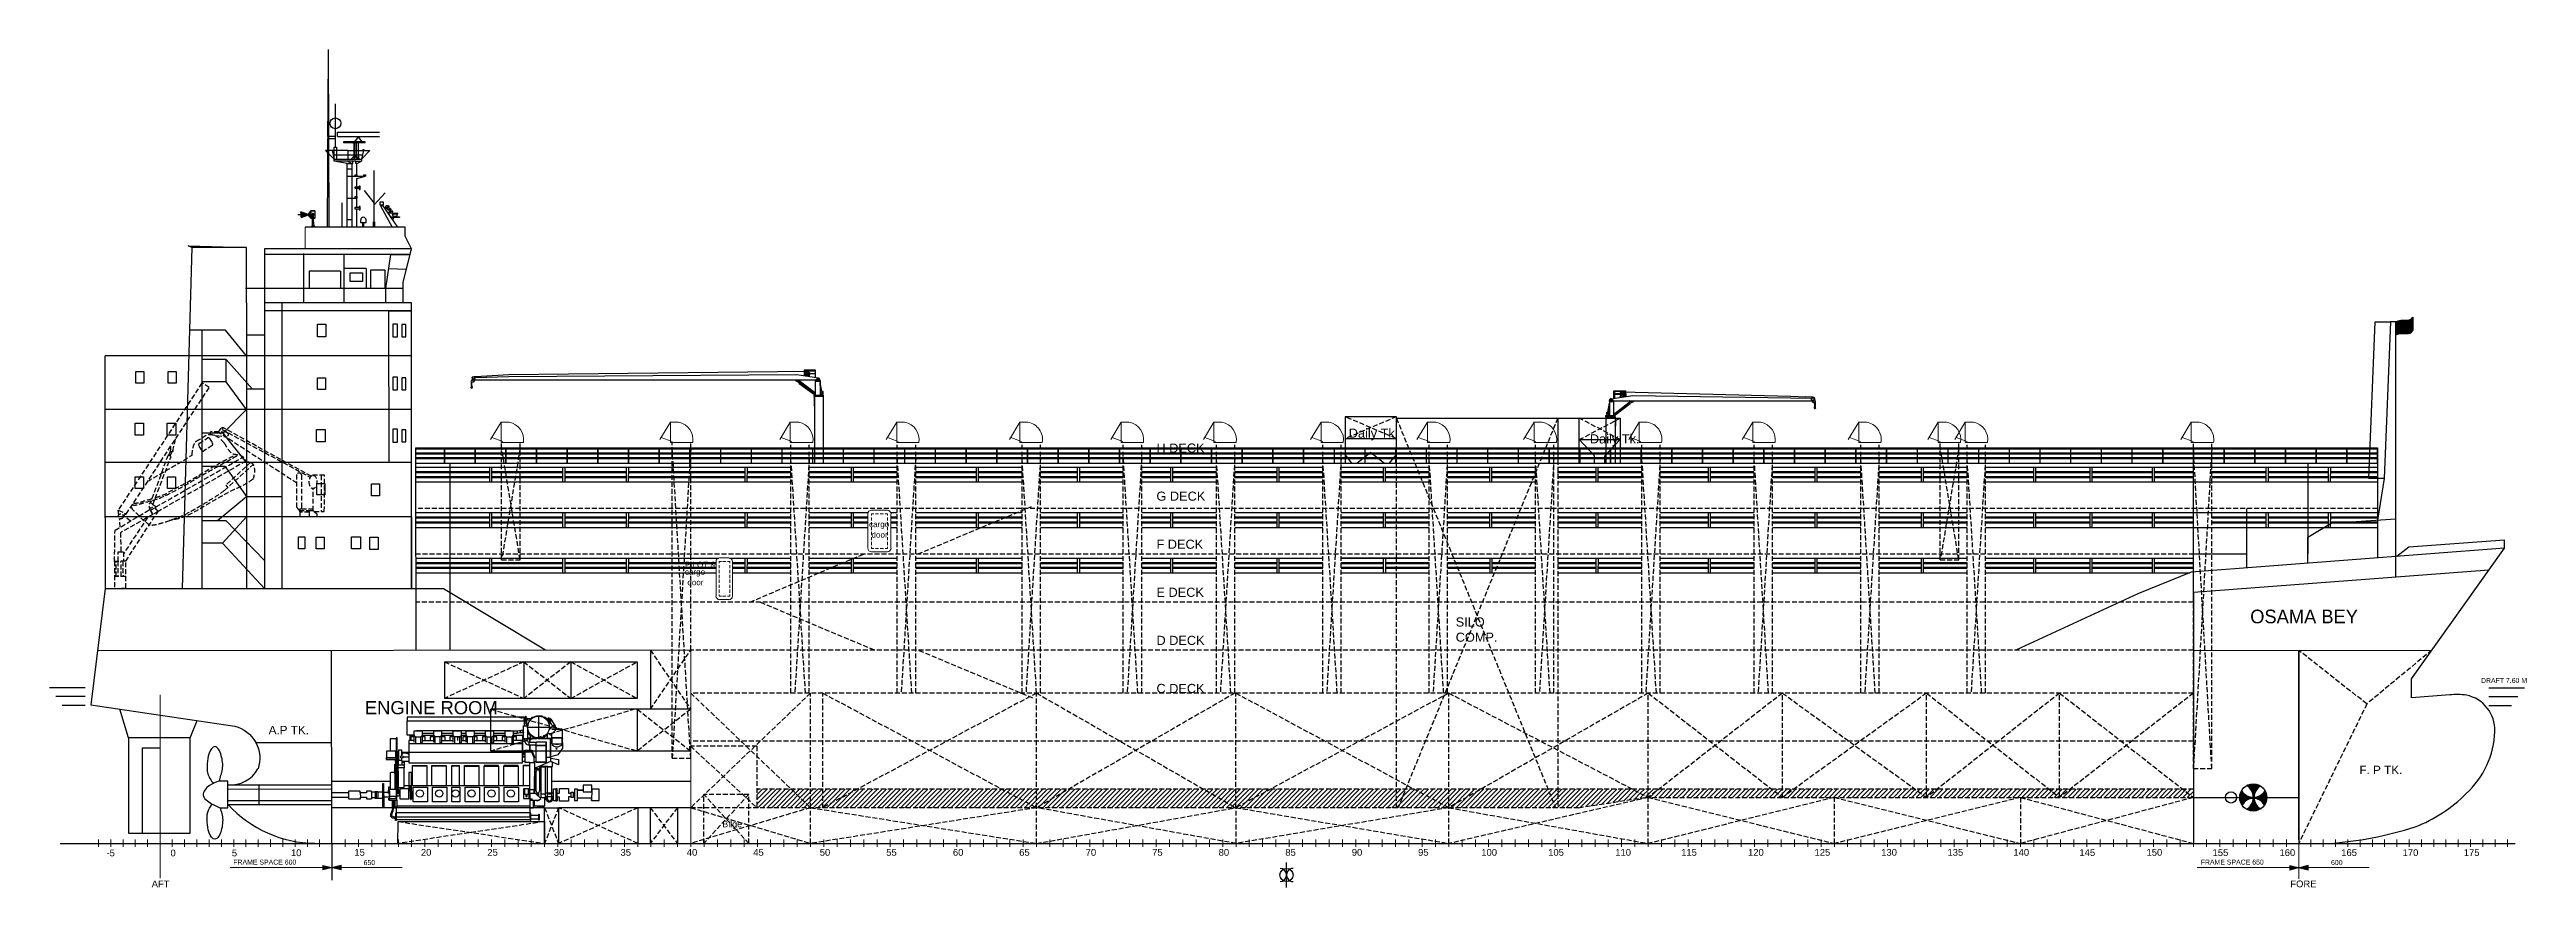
# Model space of a CAD drawing. Header units: inches. Extents: x 8 to 129, y 10 to 51.
import ezdxf

# ---------------------------------------------------------------- set-up
doc = ezdxf.new("R2010")
doc.units = ezdxf.units.IN
doc.header["$MEASUREMENT"] = 0
doc.linetypes.add('ACAD_ISO02W100', pattern=[15, 12, -3])
doc.linetypes.add('ACAD_ISO03W100', pattern=[30, 12, -18])
for name, color, linetype in [('0.2', 253, 'Continuous'), ('deck 4', 7, 'Continuous'), ('doors', 7, 'Continuous'), ('Layer1', 10, 'Continuous'), ('Layer2', 7, 'Continuous'), ('PDF_1', 7, 'Continuous'), ('PDF_2', 7, 'Continuous'), ('PDF_3', 3, 'Continuous'), ('PDF_Geometry', 7, 'Continuous'), ('PDF_INER2', 7, 'Continuous'), ('PDF_inner', 7, 'Continuous'), ('PDF_L015', 7, 'Continuous'), ('PDF_Linie axe', 7, 'Continuous'), ('PDF_out line', 7, 'Continuous'), ('PDF_TEXT', 7, 'Continuous'), ('STATIONS', 7, 'Continuous')]:
    doc.layers.add(name, color=color, linetype=linetype)
doc.layers.add('PDF_VENT', color=40, linetype='Continuous', true_color=0xf8d731)
doc.styles.add('PDF Arial', font='arial.ttf')
doc.styles.add('PDF ArialMT', font='arial.ttf')
doc.styles.get("Standard").update_dxf_attribs({"font": 'arial.ttf'})
pattern_1 = [(45, (-1545.18909, -365.87557), (-0.112253202, 0.112253202), [])]

msp = doc.modelspace()

# ---------------------------------------------------------------- texts
at = {"color": 7, "char_height": 0.409, "attachment_point": 1}
for s, width, insert in [('A.P TK.', 2.6587, (18.69, 17.63)), ('F. P TK.', 2.3114, (120.9, 15.68))]:
    msp.add_mtext_dynamic_manual_height_columns(s, width=width, gutter_width=2.04, heights=[0], dxfattribs=dict(at, insert=insert))
at = {"color": 7, "insert": (40.87, 12.58, 0), "char_height": 0.309, "attachment_point": 7, "style": 'PDF Arial'}
msp.add_mtext('Bilge', dxfattribs=at)
at = {"layer": 'Layer1', "color": 7, "insert": (23.39, 18.84), "char_height": 0.644, "attachment_point": 1}
msp.add_mtext_dynamic_manual_height_columns('ENGINE ROOM', width=10.3941, gutter_width=3.22, heights=[0.309], dxfattribs=at)
at = {"layer": 'PDF_out line', "color": 7, "lineweight": 25, "insert": (115.56, 23.31), "char_height": 0.6685, "attachment_point": 1}
msp.add_mtext_dynamic_manual_height_columns('{\\fDays|b0|i0|c0|p2;OSAMA BEY}', width=7.4927, gutter_width=3.34, heights=[0], dxfattribs=at)
at = {"layer": 'PDF_TEXT', "char_height": 0.282, "attachment_point": 4, "style": 'PDF ArialMT'}
for s, insert in [('cargo', (48.04, 27.44)), ('door', (48.16, 26.97)), ('PILOT &', (39.04, 25.51, 0)), ('cargo', (39.04, 25.11, 0)), ('door', (39.16, 24.64, 0))]:
    msp.add_mtext(s, dxfattribs=dict(at, insert=insert))
at = {"layer": 'STATIONS', "color": 7, "attachment_point": 1}
for s, width, gutter_width, insert, char_height in [('Daily Tk.', 3.098, 2.23, (71.49, 32.16), 0.446), ('Daily Tk.', 3.098, 2.23, (83.28, 31.88), 0.446), ('H DECK', 3.098, 2.23, (62.09, 31.43), 0.446), ('G DECK', 3.098, 2.23, (62.09, 29.08), 0.446), ('F DECK', 3.098, 2.23, (62.09, 26.73), 0.446), ('E DECK', 3.098, 2.23, (62.09, 24.38), 0.446), ('D DECK', 3.098, 2.23, (62.09, 22.03), 0.446), ('SILO COMP.', 3.098, 2.23, (76.72, 22.93), 0.446), ('C DECK', 3.098, 2.23, (62.09, 19.68), 0.446), ('DRAFT 7.60 M', 3.2054, 1.21, (126.84, 19.97, 0), 0.242), ('-5', 0.2209, 1.65, (10.76, 11.58), 0.33), ('0', 0.2209, 1.65, (13.89, 11.58), 0.33), ('5', 0.2209, 1.65, (16.89, 11.58), 0.33), ('FRAME SPACE 600', 3.2054, 1.21, (16.96, 11.09), 0.242), ('10', 0.2209, 1.65, (19.78, 11.59), 0.33), ('15', 0.2209, 1.65, (22.88, 11.61), 0.33), ('650', 0.2209, 1.65, (23.33, 11.07), 0.242), ('20', 0.2209, 1.65, (26.13, 11.61), 0.33), ('25', 0.2209, 1.65, (29.38, 11.61), 0.33), ('30', 0.2209, 1.65, (32.63, 11.61), 0.33), ('35', 0.2209, 1.65, (35.89, 11.61), 0.33), ('40', 0.2209, 1.65, (39.13, 11.61), 0.33), ('45', 0.2209, 1.65, (42.38, 11.61), 0.33), ('50', 0.2209, 1.65, (45.63, 11.61), 0.33), ('55', 0.2209, 1.65, (48.88, 11.61), 0.33), ('60', 0.2209, 1.65, (52.14, 11.61), 0.33), ('65', 0.2209, 1.65, (55.38, 11.61), 0.33), ('70', 0.2209, 1.65, (58.63, 11.61), 0.33), ('75', 0.2209, 1.65, (61.88, 11.61), 0.33), ('80', 0.2209, 1.65, (65.13, 11.61), 0.33), ('85', 0.2209, 1.65, (68.39, 11.61), 0.33), ('90', 0.2209, 1.65, (71.64, 11.61), 0.33), ('95', 0.2209, 1.65, (74.88, 11.61), 0.33), ('100', 0.2209, 1.65, (77.97, 11.61), 0.33), ('105', 0.2209, 1.65, (81.24, 11.61), 0.33), ('110', 0.2209, 1.65, (84.52, 11.61), 0.33), ('115', 0.2209, 1.65, (87.74, 11.61), 0.33), ('120', 0.2209, 1.65, (91.01, 11.61), 0.33), ('125', 0.2209, 1.65, (94.26, 11.61), 0.33), ('130', 0.2209, 1.65, (97.52, 11.61), 0.33), ('135', 0.2209, 1.65, (100.76, 11.61), 0.33), ('140', 0.2209, 1.65, (103.98, 11.61), 0.33), ('145', 0.2209, 1.65, (107.21, 11.6), 0.33), ('150', 0.2209, 1.65, (110.49, 11.61), 0.33), ('FRAME SPACE 650', 3.2054, 1.21, (113.14, 11.09, 0), 0.242), ('155', 0.2209, 1.65, (113.72, 11.6), 0.33), ('160', 0.2209, 1.65, (116.99, 11.6), 0.33), ('600', 0.2209, 1.65, (119.51, 11.07, 0), 0.242), ('165', 0.2209, 1.65, (120.01, 11.6), 0.33), ('170', 0.2209, 1.65, (123.01, 11.6), 0.33), ('175', 0.2209, 1.65, (126, 11.6), 0.33), ('AFT', 0.2209, 1.65, (12.97, 10.07), 0.33), ('FORE', 1.0536, 1.65, (117.52, 10.07, 0), 0.33)]:
    msp.add_mtext_dynamic_manual_height_columns(s, width=width, gutter_width=gutter_width, heights=[0], dxfattribs=dict(at, insert=insert, char_height=char_height))

# ---------------------------------------------------------------- blocks, each defined once
blk = doc.blocks.new('*U5')
at = {"layer": 'PDF_INER2', "lineweight": 20}
blk.add_lwpolyline([(0, -0.18), (0, 0.18)], dxfattribs=at)
blk = doc.blocks.new('*U7')
at = {"layer": 'STATIONS', "color": 0, "linetype": 'ByBlock', "lineweight": -2, "transparency": 16777216}
for p in [(0, 0), (0.6, 0), (1.2, 0), (1.8, 0), (2.4, 0), (3, 0), (3.6, 0), (4.2, 0), (4.8, 0), (5.4, 0), (6, 0), (6.6, 0), (7.2, 0), (7.8, 0), (8.4, 0), (9, 0), (9.6, 0), (10.2, 0), (10.8, 0)]:
    blk.add_blockref('*U5', p, dxfattribs=at)

# ---------------------------------------------------------------- hatches: boundary and pattern name
h = msp.add_hatch()
h.set_pattern_fill('ANSI31', scale=0.05)
h.set_pattern_definition(pattern_1)
h.paths.add_polyline_path([(44.24, 14.53), (42.56, 14.53), (42.56, 13.63), (45.18, 13.63)])
h.paths.add_polyline_path([(45.18, 14.53), (44.24, 14.53), (45.18, 13.63)], flags=17)
h.paths.add_polyline_path([(45.78, 14.53), (45.18, 14.53), (45.18, 13.63), (45.78, 13.63)])
h.paths.add_polyline_path([(47.45, 14.53), (45.78, 14.53), (45.78, 13.63)], flags=17)
h.paths.add_polyline_path([(54.54, 14.53), (47.45, 14.53), (45.78, 13.63), (56.22, 13.63)])
h.paths.add_polyline_path([(57.78, 14.53), (56.22, 14.53), (56.22, 13.64), (56.23, 13.63)])
h.paths.add_polyline_path([(64.41, 14.53), (57.78, 14.53), (56.23, 13.63), (65.97, 13.63)])
h.paths.add_polyline_path([(65.97, 14.53), (64.41, 14.53), (65.97, 13.63), (65.97, 13.63)], flags=17)
h.paths.add_polyline_path([(67.65, 14.53), (65.97, 14.53), (65.97, 13.63), (65.98, 13.63)])
h.paths.add_polyline_path([(73.82, 14.53), (67.65, 14.53), (65.98, 13.63), (73.82, 13.63)])
h.paths.add_polyline_path([(74.27, 14.53), (73.82, 14.53), (73.82, 13.63), (73.9, 13.63)])
h.paths.add_polyline_path([(74.7, 14.53), (74.27, 14.53), (73.9, 13.63), (76.38, 13.63)])
h.paths.add_polyline_path([(76.38, 14.53), (74.7, 14.53), (76.38, 13.63)], flags=17)
h.paths.add_polyline_path([(77.94, 14.53), (76.38, 14.53), (76.38, 13.63)], flags=17)
h.paths.add_polyline_path([(81.23, 14.53), (77.94, 14.53), (76.38, 13.63), (81.6, 13.63)])
h.paths.add_polyline_path([(81.71, 14.53), (81.23, 14.53), (81.6, 13.63), (81.71, 13.63)])
h.paths.add_polyline_path([(85.36, 14.53), (81.71, 14.53), (81.71, 13.63), (82.73, 13.63), (85.97, 14.13), (86.13, 14.13)])
h.paths.add_polyline_path([(86.64, 14.53), (86.13, 14.53), (86.13, 14.13)], flags=17)
h.paths.add_polyline_path([(92.17, 14.53), (86.64, 14.53), (86.13, 14.13), (92.69, 14.13)])
h.paths.add_polyline_path([(92.69, 14.53), (92.17, 14.53), (92.69, 14.13)], flags=17)
h.paths.add_polyline_path([(93.24, 14.53), (92.69, 14.53), (92.69, 14.13)], flags=17)
h.paths.add_polyline_path([(99.19, 14.53), (93.24, 14.53), (92.69, 14.13), (99.74, 14.13)])
h.paths.add_polyline_path([(99.74, 14.53), (99.19, 14.53), (99.74, 14.13)], flags=17)
h.paths.add_polyline_path([(100.25, 14.53), (99.74, 14.53), (99.74, 14.13)], flags=17)
h.paths.add_polyline_path([(105.73, 14.53), (100.25, 14.53), (99.74, 14.13), (106.24, 14.13)])
h.paths.add_polyline_path([(106.24, 14.53), (105.73, 14.53), (106.24, 14.13)], flags=17)
h.paths.add_polyline_path([(106.75, 14.53), (106.24, 14.53), (106.24, 14.13)], flags=17)
h.paths.add_polyline_path([(112.26, 14.53), (106.75, 14.53), (106.24, 14.13), (112.78, 14.13)])
h.paths.add_polyline_path([(112.78, 14.53), (112.26, 14.53), (112.78, 14.13)], flags=17)
h.paths.add_polyline_path([(56.22, 14.53), (54.54, 14.53), (56.22, 13.63)], flags=17)
h = msp.add_hatch()
h.set_pattern_fill('ANSI31', scale=0.05)
h.set_pattern_definition(pattern_1)
h.paths.add_polyline_path([(86.13, 14.53), (85.36, 14.53), (86.13, 14.13)])
at = {"layer": 'Layer1', "true_color": 0x000000}
h = msp.add_hatch(color=18, dxfattribs=at)
h.dxf.hatch_style = 1
edge = h.paths.add_edge_path()
edge.add_line((122.67, 36.89), (122.67, 36.74))
edge.add_spline(control_points=[(122.67, 36.74), (122.71, 36.76), (122.76, 36.77), (122.8, 36.78)], knot_values=[0, 0, 0, 0, 0.127375, 0.127375, 0.127375, 0.127375], degree=3, periodic=0)
edge.add_line((122.8, 36.78), (123.51, 37.39))
edge.add_line((123.51, 37.39), (123.51, 37.6))
edge.add_spline(control_points=[(123.51, 37.6), (123.48, 37.52), (123.42, 37.49), (123.36, 37.47)], knot_values=[0.738028, 0.738028, 0.738028, 0.738028, 1, 1, 1, 1], degree=3, periodic=0)
edge.add_line((123.36, 37.47), (122.67, 36.89))
at = {"layer": 'Layer1', "true_color": 0x136734}
h = msp.add_hatch(color=116, dxfattribs=at)
h.dxf.hatch_style = 1
edge = h.paths.add_edge_path()
edge.add_spline(control_points=[(123.31, 37.46), (123.13, 37.43), (122.89, 37.5), (122.67, 37.38)], knot_values=[0, 0, 0, 0, 0.672487, 0.672487, 0.672487, 0.672487], degree=3, periodic=0)
edge.add_line((122.67, 37.38), (122.67, 36.92))
edge.add_line((122.67, 36.92), (123.31, 37.46))
at = {"layer": 'Layer1'}
h = msp.add_hatch(color=2, dxfattribs=at)
h.dxf.hatch_style = 1
edge = h.paths.add_edge_path()
edge.add_spline(control_points=[(123.36, 37.47), (123.35, 37.46), (123.33, 37.46), (123.31, 37.46)], knot_values=[0.672487, 0.672487, 0.672487, 0.672487, 0.738028, 0.738028, 0.738028, 0.738028], degree=3, periodic=0)
edge.add_line((123.31, 37.46), (122.67, 36.92))
edge.add_line((122.67, 36.92), (122.67, 36.89))
edge.add_line((122.67, 36.89), (123.36, 37.47))
h = msp.add_hatch(color=2, dxfattribs=at)
h.dxf.hatch_style = 1
edge = h.paths.add_edge_path()
edge.add_line((123.51, 37.35), (123.51, 37.39))
edge.add_line((123.51, 37.39), (122.8, 36.78))
edge.add_spline(control_points=[(122.8, 36.78), (122.82, 36.79), (122.83, 36.79), (122.85, 36.8)], knot_values=[0.127375, 0.127375, 0.127375, 0.127375, 0.176848, 0.176848, 0.176848, 0.176848], degree=3, periodic=0)
edge.add_line((122.85, 36.8), (123.51, 37.35))
h = msp.add_hatch(color=256, dxfattribs=at)
h.dxf.hatch_style = 1
edge = h.paths.add_edge_path()
edge.add_spline(control_points=[(122.85, 36.8), (123.12, 36.84), (123.4, 36.72), (123.51, 36.95)], knot_values=[0.176848, 0.176848, 0.176848, 0.176848, 1, 1, 1, 1], degree=3, periodic=0)
edge.add_line((123.51, 36.95), (123.51, 37.35))
edge.add_line((123.51, 37.35), (122.85, 36.8))
h = msp.add_hatch(color=7, dxfattribs=at)
h.dxf.hatch_style = 1
h.paths.add_polyline_path([(123.25, 37.26), (123.29, 37.26), (123.26, 37.28), (123.28, 37.31), (123.24, 37.29), (123.21, 37.31), (123.22, 37.27), (123.19, 37.25), (123.22, 37.26), (123.23, 37.22)])
h.paths.add_polyline_path([(122.95, 37.05), (122.92, 37.03), (122.96, 37.03), (122.97, 37), (122.98, 37.03), (123.03, 37.04), (122.99, 37.05), (123.01, 37.09), (122.98, 37.06), (122.94, 37.08)])
at = {"layer": 'PDF_out line'}
h = msp.add_hatch(color=7, dxfattribs=at)
h.dxf.hatch_style = 1
h.paths.add_polyline_path([(116.29, 14.47, -0.255684), (115.75, 14.14, 0.023104), (115.75, 14.08, -0.265673), (116.26, 13.75, 0.155712), (116.38, 14.13, 0.132428)])
h.paths.add_polyline_path([(116.08, 14.69, 0.282256), (115.38, 14.71, -0.26711), (115.72, 14.14, 0.011647), (115.75, 14.14, -0.27416)])
h.paths.add_polyline_path([(115.38, 13.56, 0.282256), (116.08, 13.58, -0.251575), (115.75, 14.08, 0.014613), (115.71, 14.08, -0.245762)])
h = msp.add_hatch(color=7, dxfattribs=at)
h.dxf.hatch_style = 1
h.paths.add_polyline_path([(115.71, 14.08, 0.021354), (115.72, 14.14, -0.268586), (115.14, 14.47, 0.132428), (115.05, 14.13, 0.155712), (115.17, 13.75, -0.279865)])
h = msp.add_hatch(color=7, dxfattribs=at)
h.dxf.hatch_style = 1
h.paths.add_polyline_path([(115.71, 14.08, -0.014613), (115.75, 14.08, -0.022115), (115.75, 14.13), (115.72, 14.13, -0.020694)])
at = {"layer": 'STATIONS'}
h = msp.add_hatch(color=7, dxfattribs=at)
h.dxf.hatch_style = 1
h.paths.add_polyline_path([(22.23, 10.82), (21.79, 10.7), (22.23, 10.7)])
h.paths.add_polyline_path([(22.23, 10.7), (21.79, 10.7), (21.78, 10.7), (22.23, 10.59)])
h.paths.add_polyline_path([(21.76, 10.7), (21.76, 10.7), (21.34, 10.7), (21.34, 10.59)])
h.paths.add_polyline_path([(21.34, 10.81), (21.34, 10.7), (21.76, 10.7)])
h = msp.add_hatch(color=7, dxfattribs=at)
h.dxf.hatch_style = 1
h.paths.add_polyline_path([(118.39, 10.7), (117.94, 10.7), (117.93, 10.7), (118.39, 10.58)])
h.paths.add_polyline_path([(118.39, 10.82), (117.94, 10.7), (118.39, 10.7)])
h.paths.add_polyline_path([(117.93, 10.69), (117.93, 10.7), (117.92, 10.7), (117.49, 10.7), (117.49, 10.58)])
h.paths.add_polyline_path([(117.49, 10.8), (117.49, 10.7), (117.92, 10.7)])

# ---------------------------------------------------------------- linework, layer by layer
at = {"color": 7, "transparency": 33554687}
for p, q in [((24.13, 43.22), (24.13, 43.09)), ((24.31, 43.22), (24.13, 43.22)), ((24.13, 43.09), (24.31, 43.09)), ((24.29, 43.05), (24.16, 43.05)), ((24.16, 43.05), (24.73, 42)), ((24.2, 43.09), (24.2, 43.05)), ((24.24, 43.09), (24.24, 43.05)), ((25.01, 42), (24.29, 43.05)), ((24.31, 43.09), (24.31, 43.22)), ((24.5, 42.95), (24.36, 42.95)), ((24.37, 42.94), (24.5, 42.94)), ((24.46, 43), (24.47, 43)), ((24.46, 42.95), (24.46, 43)), ((24.47, 42.95), (24.46, 42.95)), ((24.47, 43), (24.47, 42.95)), ((24.5, 42.94), (24.5, 42.95)), ((24.51, 43.06), (24.51, 42.97)), ((24.66, 42.71), (24.52, 42.71)), ((24.53, 42.7), (24.66, 42.7)), ((24.54, 42.88), (24.55, 42.88)), ((24.54, 42.83), (24.54, 42.88)), ((24.55, 42.83), (24.54, 42.83)), ((24.55, 42.88), (24.55, 42.83)), ((24.58, 42.82), (24.58, 42.83)), ((24.59, 42.94), (24.59, 42.85)), ((24.62, 42.76), (24.63, 42.76)), ((24.62, 42.71), (24.62, 42.76)), ((24.63, 42.76), (24.63, 42.71)), ((24.66, 42.7), (24.66, 42.71)), ((24.66, 42.51), (25.09, 42.51)), ((24.67, 42.82), (24.67, 42.73)), ((25.09, 42.48), (24.68, 42.48)), ((24.71, 42.67), (24.71, 42.66)), ((25.01, 42.67), (24.71, 42.67)), ((24.71, 42.66), (25.01, 42.66)), ((24.75, 42.61), (24.75, 42.58)), ((24.94, 42.64), (24.79, 42.64)), ((24.79, 42.55), (24.94, 42.55)), ((24.86, 42.64), (24.86, 42.66)), ((24.86, 42.64), (24.86, 42.66)), ((24.86, 42.55), (24.86, 42.51)), ((24.86, 42.55), (24.86, 42.51)), ((24.97, 42.58), (24.97, 42.61)), ((25.01, 42.66), (25.01, 42.67)), ((25.09, 42.51), (25.09, 42.48))]:
    msp.add_line(p, q, dxfattribs=at)
for p, q in [((84.76, 31.62), (84.76, 30.47)), ((112.78, 21.33), (124.43, 21.32))]:
    msp.add_line(p, q)
at = {"color": 7}
for p, q in [((25.67, 27.84), (25.67, 24.35)), ((110.07, 24.09), (104.13, 21.34)), ((117.93, 12.05, 0), (117.93, 21.32, 0))]:
    msp.add_line(p, q, dxfattribs=at)
at = {"color": 7, "lineweight": 5, "elevation": 0}
for points in [[(30.05, 32.47), (29.54, 31.62)], [(29.6, 31.73), (30.13, 31.53)], [(38.33, 32.47), (37.82, 31.62)], [(37.88, 31.73), (38.41, 31.53)], [(44.19, 32.47), (43.68, 31.62)], [(43.75, 31.73), (44.27, 31.53)], [(49.39, 32.47), (48.88, 31.62)], [(48.93, 31.73), (48.93, 31.73)], [(48.94, 31.73), (49.47, 31.53)], [(55.41, 32.47), (54.9, 31.62)], [(54.96, 31.73), (54.96, 31.73)], [(54.97, 31.73), (55.49, 31.53)], [(56.5, 31.48), (55.41, 31.48), (55.41, 32.47), (55.8, 32.47)], [(60.37, 32.47), (59.86, 31.62)], [(59.91, 31.73), (59.91, 31.73)], [(59.92, 31.73), (60.45, 31.53)], [(64.9, 32.47), (64.39, 31.62)], [(64.45, 31.73), (64.45, 31.73)], [(64.46, 31.73), (64.98, 31.53)], [(70.14, 32.47), (69.62, 31.62)], [(69.68, 31.73), (70.22, 31.53)], [(69.68, 31.73), (69.68, 31.73)], [(75.34, 32.47), (74.82, 31.62)], [(74.88, 31.73), (74.88, 31.73)], [(74.89, 31.73), (75.43, 31.53)], [(80.55, 32.47), (80.04, 31.62)], [(80.1, 31.73), (80.1, 31.73)], [(80.11, 31.73), (80.64, 31.53)], [(85.69, 32.47), (85.18, 31.62)], [(85.25, 31.73), (85.77, 31.53)], [(86.78, 31.48), (85.69, 31.48), (85.69, 32.47), (86.08, 32.47)], [(91.24, 32.47), (90.73, 31.62)], [(90.79, 31.73), (91.33, 31.53)], [(90.79, 31.73), (90.79, 31.73)], [(92.32, 31.48), (91.24, 31.48), (91.24, 32.47), (91.64, 32.47)], [(96.42, 32.47), (95.9, 31.62)], [(95.96, 31.73), (95.96, 31.73)], [(95.97, 31.73), (96.51, 31.53)], [(97.51, 31.48), (96.42, 31.48), (96.42, 32.47), (96.81, 32.47)], [(100.31, 32.47), (99.8, 31.62)], [(99.86, 31.73), (100.4, 31.53)], [(101.63, 32.47), (101.12, 31.62)], [(101.18, 31.73), (101.18, 31.73)], [(101.19, 31.73), (101.72, 31.53)], [(112.68, 32.47), (112.16, 31.62)], [(112.22, 31.73), (112.22, 31.73)], [(112.23, 31.73), (112.77, 31.53)], [(113.76, 31.48), (112.68, 31.48), (112.68, 32.47), (113.07, 32.47)], [(112.77, 31.53), (112.77, 31.53)]]:
    msp.add_lwpolyline(points, dxfattribs=at)
for points in [[(30.45, 32.47, -0.410086), (31.14, 31.48), (30.05, 31.48), (30.05, 32.47), (30.45, 32.47)], [(38.73, 32.47, -0.410086), (39.42, 31.48), (38.33, 31.48), (38.33, 32.47), (38.73, 32.47)], [(44.6, 32.47, -0.410086), (45.29, 31.48), (44.19, 31.48), (44.19, 32.47), (44.6, 32.47)], [(49.78, 32.47, -0.410086), (50.47, 31.48), (49.39, 31.48), (49.39, 32.47), (49.78, 32.47)], [(60.76, 32.47, -0.410086), (61.45, 31.48), (60.37, 31.48), (60.37, 32.47), (60.76, 32.47)], [(65.29, 32.47, -0.410086), (65.99, 31.48), (64.9, 31.48), (64.9, 32.47), (65.29, 32.47)], [(70.53, 32.47, -0.410086), (71.22, 31.48), (70.14, 31.48), (70.14, 32.47), (70.53, 32.47)], [(75.74, 32.47, -0.41008), (76.43, 31.48), (75.34, 31.48), (75.34, 32.47), (75.74, 32.47)], [(80.95, 32.47, -0.41008), (81.65, 31.48), (80.55, 31.48), (80.55, 32.47), (80.95, 32.47)], [(100.71, 32.47, -0.41008), (101.4, 31.48), (100.31, 31.48), (100.31, 32.47), (100.71, 32.47)], [(102.03, 32.47, -0.41008), (102.72, 31.48), (101.63, 31.48), (101.63, 32.47), (102.03, 32.47)]]:
    msp.add_lwpolyline(points, format="xyb", dxfattribs=at)
at = {"color": 7, "lineweight": 5}
for centre, radius, start, end in [((55.66, 31.63, 0), 0.858, 350.1435, 80.2795), ((85.94, 31.63, 0), 0.858, 350.1443, 80.2791), ((91.48, 31.62, 0), 0.861, 350.2275, 79.4187), ((96.66, 31.63, 0), 0.858, 350.1443, 80.2791), ((112.92, 31.63, 0), 0.858, 350.1413, 80.282)]:
    msp.add_arc(centre, radius, start, end, dxfattribs=at)
at = {"color": 7, "transparency": 33554687}
for centre, major_axis, ratio, start_param, end_param in [((24.48, 43.01), (-0.0867, 0), 0.520948, 4.466697, 7.567142), ((24.48, 43.01), (-0.0867, 0), 0.520948, 1.373932, 1.816488), ((24.57, 42.89), (0.0867, 0), 0.520948, 1.325105, 4.425549), ((24.57, 42.89), (-0.0867, 0), 0.520948, 1.373932, 1.816488), ((24.65, 42.77), (0.0867, 0), 0.520948, 1.325105, 4.425549), ((24.65, 42.77), (-0.0867, 0), 0.520948, 1.373932, 1.816488), ((24.79, 42.61), (0.0339, 0), 0.786963, 1.570796, 3.141593), ((24.79, 42.58), (-0.0339, 0), 0.786963, 0, 1.570796), ((24.88, 42.39), (-0.119, 0), 0.786963, -1.468061, 0.556012), ((24.94, 42.61), (0.0339, 0), 0.786963, 0, 1.570796), ((24.94, 42.58), (0.0339, 0), 0.786963, 4.712389, 6.283185)]:
    msp.add_ellipse(centre, major_axis=major_axis, ratio=ratio, start_param=start_param, end_param=end_param, dxfattribs=at)
at = {"color": 7, "transparency": 33554687, "extrusion": (0, 0, -1)}
for centre, major_axis, start_param, end_param in [((24.44, 43.01), (0.0867, 0), -0.758235, 0.758235), ((24.52, 42.89), (-0.0867, 0), 2.383358, 3.899828), ((24.61, 42.77), (-0.0867, 0), 2.383358, 3.899828)]:
    msp.add_ellipse(centre, major_axis=major_axis, ratio=0.520948, start_param=start_param, end_param=end_param, dxfattribs=at)
at = {"layer": '0.2', "color": 7, "ltscale": 50}
for p, q in [((21.57, 42), (21.61, 50.69)), ((21.65, 42), (21.61, 50.69)), ((21.95, 45.91), (21.95, 48.03)), ((21.58, 46.44), (21.58, 47.18)), ((21.95, 46.44), (21.58, 46.44)), ((21.58, 46.44), (21.58, 46.34)), ((21.58, 46.34), (21.95, 46.34)), ((22.05, 46.44), (22.05, 46.65)), ((22.05, 46.65), (24.11, 46.65)), ((22.05, 46.44), (24.11, 46.44)), ((23.41, 46.18), (22.35, 46.18)), ((22.35, 46.18), (22.35, 46.15)), ((22.35, 46.15), (22.8, 46.15)), ((22.96, 46.15), (22.8, 46.15)), ((22.8, 46.15), (22.8, 46.13)), ((22.8, 46.13), (22.87, 46.13)), ((22.87, 45.33), (22.87, 46.13)), ((22.87, 46.13), (22.9, 46.13)), ((23.07, 46.42), (22.88, 46.18)), ((22.88, 46.15), (23.41, 46.15)), ((22.88, 46.13), (22.96, 46.13)), ((22.9, 45.33), (22.9, 46.13)), ((22.96, 46.13), (22.96, 46.15)), ((22.96, 46.13), (22.96, 45.42)), ((23.04, 46.42), (23.04, 46.44)), ((23.09, 46.42), (23.04, 46.42)), ((23.07, 46.42), (23.25, 46.18)), ((23.17, 46.15), (23.07, 46.13)), ((23.07, 46.13), (23.07, 45.54)), ((23.09, 46.42), (23.09, 46.44)), ((23.41, 46.15), (23.41, 46.18)), ((22.56, 45.76), (21.47, 45.76)), ((21.47, 45.76), (21.89, 45.33)), ((21.79, 45.76), (21.89, 45.33)), ((21.84, 45.54), (23.27, 45.54)), ((21.89, 45.33), (21.89, 45.91)), ((21.89, 45.91), (22, 45.91)), ((21.89, 45.23), (21.89, 45.33)), ((21.89, 45.33), (23.22, 45.33)), ((22.95, 45.23), (21.89, 45.23)), ((22.53, 45.12), (21.89, 45.23)), ((22, 45.91), (22, 45.33)), ((22.53, 42), (22.53, 45.12)), ((22.53, 45.12), (22.81, 45.12)), ((22.53, 44.86), (22.77, 44.86)), ((22.55, 45.23), (22.77, 45.12)), ((22.56, 45.76), (22.56, 45.33)), ((22.56, 45.76), (23.64, 45.76)), ((22.87, 45.49), (22.72, 45.33)), ((22.76, 45.12), (22.77, 45.12)), ((22.77, 42), (22.77, 45.12)), ((22.81, 45.12), (22.81, 45.23)), ((22.9, 45.49), (23.04, 45.33)), ((22.95, 45.12), (22.95, 45.23)), ((22.95, 45.23), (23.22, 45.23)), ((23, 45.12), (22.95, 45.12)), ((23, 45.12), (23.22, 45.23)), ((23, 44.49), (23, 45.12)), ((23.07, 45.54), (23.04, 45.33)), ((23.07, 45.54), (23.09, 45.33)), ((23.32, 45.76), (23.22, 45.33)), ((23.64, 45.76), (23.22, 45.33)), ((23.22, 45.33), (23.22, 45.23)), ((22.53, 44.49), (23.43, 44.49)), ((22.9, 43.96), (22.9, 43.91)), ((23.11, 43.96), (22.9, 43.96)), ((22.9, 43.91), (23.11, 43.91)), ((22.92, 44.49), (22.92, 44.57)), ((22.92, 44.57), (23, 44.57)), ((23, 44.57), (23, 44.49)), ((23, 44.38), (23.43, 44.49)), ((23, 43.96), (23, 44.38)), ((23, 42.96), (23, 43.91)), ((23.16, 44.01), (23.11, 44.01)), ((23.11, 44.01), (23.11, 43.96)), ((23.11, 43.91), (23.11, 43.85)), ((23.11, 43.85), (23.16, 43.85)), ((23.16, 43.85), (23.16, 44.01)), ((23.35, 44.49), (23.35, 44.57)), ((23.35, 44.57), (23.43, 44.57)), ((23.85, 43.2), (23.38, 43.8)), ((23.43, 44.57), (23.43, 44.49)), ((23.85, 42.26), (23.85, 44.77)), ((23.85, 43.1), (24.38, 43.68)), ((22.28, 42), (22.28, 43.2)), ((22.53, 43.43), (23, 43.43)), ((22.9, 42.96), (22.9, 42.9)), ((23.11, 42.96), (22.9, 42.96)), ((22.9, 42.9), (23.11, 42.9)), ((22.92, 43.43), (22.92, 43.51)), ((22.92, 43.51), (23, 43.51)), ((23, 43.51), (23, 43.43)), ((23, 42), (23, 42.9)), ((23.16, 43.01), (23.11, 43.01)), ((23.11, 43.01), (23.11, 42.96)), ((23.11, 42.9), (23.11, 42.85)), ((23.11, 42.85), (23.16, 42.85)), ((23.16, 42.85), (23.16, 43.01)), ((22.53, 42.38), (22.77, 42.38)), ((23.19, 42.21), (23.19, 42.36)), ((23.45, 42.21), (23.19, 42.21)), ((23.3, 42), (23.3, 42.21)), ((23.34, 42), (23.34, 42.21)), ((23.45, 42.21), (23.45, 42.36)), ((23.82, 42), (23.82, 42.26)), ((23.82, 42.26), (23.87, 42.26)), ((23.87, 42.26), (23.87, 42))]:
    msp.add_line(p, q, dxfattribs=at)
for centre, radius in [((21.95, 47.08), 0.264), ((23.32, 45.78), 0.0264)]:
    msp.add_circle(centre, radius, dxfattribs=at)
msp.add_arc((23.32, 42.36), 0.131, 0, 180, dxfattribs=at)
at = {"layer": 'deck 4', "color": 7}
for p, q in [((29.48, 30.27, 0), (29.48, 29.55, 0)), ((29.58, 30.27, 0), (29.58, 29.55, 0)), ((33.06, 30.27, 0), (33.06, 29.55, 0)), ((33.17, 30.27, 0), (33.16, 29.55, 0)), ((36.17, 30.27, 0), (36.17, 29.55, 0)), ((36.28, 30.27, 0), (36.27, 29.55, 0)), ((41.97, 30.27, 0), (41.97, 29.55, 0)), ((42.08, 30.27, 0), (42.07, 29.55, 0)), ((47.17, 30.27, 0), (47.17, 29.55, 0)), ((47.27, 30.27, 0), (47.27, 29.55, 0)), ((53.27, 30.27, 0), (53.27, 29.55, 0)), ((53.37, 30.27, 0), (53.37, 29.55, 0)), ((58.22, 30.27, 0), (58.22, 29.55, 0)), ((58.32, 30.27, 0), (58.32, 29.55, 0)), ((62.77, 30.27, 0), (62.77, 29.55, 0)), ((62.87, 30.27, 0), (62.87, 29.55, 0)), ((67.97, 30.27, 0), (67.97, 29.55, 0)), ((68.07, 30.27, 0), (68.07, 29.55, 0)), ((73.17, 30.27, 0), (73.17, 29.55, 0)), ((73.27, 30.27, 0), (73.27, 29.55, 0)), ((78.37, 30.27, 0), (78.37, 29.55, 0)), ((78.47, 30.27, 0), (78.47, 29.55, 0)), ((83.57, 30.27, 0), (83.57, 29.55, 0)), ((83.67, 30.27, 0), (83.67, 29.55, 0)), ((89.06, 30.27, 0), (89.06, 29.55, 0)), ((89.16, 30.27, 0), (89.16, 29.55, 0)), ((94.27, 30.27, 0), (94.27, 29.55, 0)), ((94.37, 30.27, 0), (94.37, 29.55, 0)), ((99.47, 30.27, 0), (99.47, 29.55, 0)), ((99.57, 30.27, 0), (99.57, 29.55, 0)), ((104.96, 30.27, 0), (104.96, 29.55, 0)), ((105.07, 30.27, 0), (105.06, 29.55, 0)), ((107.72, 30.27, 0), (107.72, 29.55, 0)), ((107.82, 30.27, 0), (107.82, 29.55, 0)), ((110.77, 30.27, 0), (110.77, 29.55, 0)), ((110.87, 30.27, 0), (110.87, 29.55, 0)), ((116.33, 30.27, 0), (116.33, 29.55, 0)), ((116.43, 30.27, 0), (116.43, 29.55, 0)), ((119.37, 30.27, 0), (119.37, 29.55, 0)), ((119.48, 30.27, 0), (119.47, 29.55, 0)), ((29.48, 28.05), (29.48, 27.33)), ((29.58, 28.05), (29.58, 27.33)), ((33.06, 28.05), (33.06, 27.33)), ((33.17, 28.05), (33.16, 27.33)), ((36.17, 28.05), (36.17, 27.33)), ((36.28, 28.05), (36.27, 27.33)), ((41.97, 28.05), (41.97, 27.33)), ((42.08, 28.05), (42.07, 27.33)), ((47.17, 28.05), (47.17, 27.33)), ((47.27, 28.05), (47.27, 27.33)), ((53.27, 28.05), (53.27, 27.33)), ((53.37, 28.05), (53.37, 27.33)), ((58.22, 28.05), (58.22, 27.33)), ((58.32, 28.05), (58.32, 27.33)), ((62.77, 28.05), (62.77, 27.33)), ((62.87, 28.05), (62.87, 27.33)), ((67.97, 28.05), (67.97, 27.33)), ((68.07, 28.05), (68.07, 27.33)), ((73.17, 28.05), (73.17, 27.33)), ((73.27, 28.05), (73.27, 27.33)), ((78.37, 28.05), (78.37, 27.33)), ((78.47, 28.05), (78.47, 27.33)), ((83.57, 28.05), (83.57, 27.33)), ((83.67, 28.05), (83.67, 27.33)), ((89.06, 28.05), (89.06, 27.33)), ((89.16, 28.05), (89.16, 27.33)), ((94.27, 28.05), (94.27, 27.33)), ((94.37, 28.05), (94.37, 27.33)), ((99.47, 28.05), (99.47, 27.33)), ((99.57, 28.05), (99.57, 27.33)), ((104.96, 28.05), (104.96, 27.33)), ((105.07, 28.05), (105.06, 27.33)), ((107.72, 28.05), (107.72, 27.33)), ((107.82, 28.05), (107.82, 27.33)), ((110.77, 28.05), (110.77, 27.33)), ((110.87, 28.05), (110.87, 27.33)), ((116.33, 28.05), (116.33, 27.33)), ((116.43, 28.05), (116.43, 27.33)), ((119.37, 28.05), (119.37, 27.33)), ((119.48, 28.05), (119.47, 27.33)), ((29.48, 25.83), (29.48, 25.11)), ((29.58, 25.83), (29.58, 25.11)), ((33.06, 25.83), (33.06, 25.11)), ((33.17, 25.83), (33.16, 25.11)), ((36.17, 25.83), (36.17, 25.11)), ((36.28, 25.83), (36.27, 25.11)), ((41.97, 25.83), (41.97, 25.11)), ((42.08, 25.83), (42.07, 25.11)), ((47.17, 25.83), (47.17, 25.11)), ((47.27, 25.83), (47.27, 25.11)), ((53.27, 25.83), (53.27, 25.11)), ((53.37, 25.83), (53.37, 25.11)), ((58.22, 25.83), (58.22, 25.11)), ((58.33, 25.83), (58.32, 25.11)), ((62.77, 25.83), (62.77, 25.11)), ((62.88, 25.83), (62.87, 25.11)), ((67.97, 25.83), (67.97, 25.11)), ((68.08, 25.83), (68.07, 25.11)), ((73.18, 25.83), (73.18, 25.11)), ((73.28, 25.83), (73.28, 25.11)), ((78.38, 25.83), (78.38, 25.11)), ((78.48, 25.83), (78.48, 25.11)), ((83.57, 25.83), (83.57, 25.11)), ((83.68, 25.83), (83.67, 25.11)), ((89.06, 25.83), (89.06, 25.11)), ((89.16, 25.83), (89.16, 25.11)), ((94.27, 25.83), (94.27, 25.11)), ((94.37, 25.83), (94.37, 25.11)), ((99.47, 25.83), (99.47, 25.11)), ((99.57, 25.83), (99.57, 25.11)), ((104.97, 25.83), (104.97, 25.11)), ((105.07, 25.83), (105.07, 25.11)), ((107.72, 25.83), (107.72, 25.11)), ((107.82, 25.83), (107.82, 25.11)), ((110.77, 25.83), (110.77, 25.11)), ((110.87, 25.83), (110.87, 25.11))]:
    msp.add_line(p, q, dxfattribs=at)
at = {"layer": 'doors', "color": 7, "linetype": 'ACAD_ISO03W100', "transparency": 33554687}
for p, q in [((24.53, 43.03), (24.58, 43.06)), ((24.53, 43.01), (24.6, 43.01)), ((24.53, 42.99), (24.58, 42.97)), ((24.63, 42.91), (24.67, 42.94)), ((24.63, 42.89), (24.69, 42.89)), ((24.63, 42.87), (24.67, 42.85)), ((24.71, 42.79), (24.75, 42.82)), ((24.71, 42.77), (24.77, 42.77)), ((24.71, 42.75), (24.75, 42.73))]:
    msp.add_line(p, q, dxfattribs=at)
at = {"layer": 'Layer1', "color": 7}
for p, q in [((10.69, 27.79, 0), (10.69, 35.71, 0)), ((17.61, 35.71), (10.69, 35.71)), ((28.58, 34.19, 0), (28.61, 34.2, 0)), ((28.58, 34.19, 0), (28.61, 34.2, 0)), ((28.58, 34.19, 0), (28.58, 34.19, 0)), ((28.65, 34.68, 0), (28.6, 34.47, 0)), ((28.6, 34.45, 0), (28.6, 34.25, 0)), ((28.6, 34.25, 0), (28.63, 34.25, 0)), ((28.61, 34.26, 0), (28.61, 34.42, 0)), ((28.63, 34.25, 0), (28.61, 34.26, 0)), ((28.61, 34.25, 0), (28.61, 34.2, 0)), ((28.62, 34.25, 0), (28.62, 34.22, 0)), ((28.76, 34.52, 0), (28.63, 34.58, 0)), ((28.63, 34.25, 0), (28.63, 34.25, 0)), ((28.76, 34.52, 0), (28.7, 34.44, 0)), ((28.73, 34.7, 0), (29.07, 34.71, 0)), ((28.79, 34.64, 0), (28.73, 34.7, 0)), ((28.76, 34.52, 0), (28.79, 34.64, 0)), ((30.43, 34.52, 0), (28.76, 34.52, 0)), ((30.43, 34.69, 0), (28.79, 34.64, 0)), ((30.43, 34.79, 0), (29.07, 34.71, 0)), ((45.03, 34.95, 0), (30.43, 34.79, 0)), ((44.51, 34.78, 0), (30.43, 34.69, 0)), ((45.57, 34.52, 0), (30.43, 34.52, 0)), ((44.47, 34.5, 0), (44.47, 34.52, 0)), ((44.47, 34.5, 0), (44.65, 34.51, 0)), ((44.47, 34.48, 0), (44.47, 34.5, 0)), ((44.47, 34.5, 0), (44.47, 34.5, 0)), ((44.57, 34.44, 0), (44.47, 34.48, 0)), ((45.57, 34.62, 0), (44.51, 34.78, 0)), ((44.69, 34.44, 0), (44.63, 34.37, 0)), ((44.63, 34.37, 0), (44.63, 34.4, 0)), ((44.63, 34.37, 0), (45.32, 33.85, 0)), ((44.65, 34.47, 0), (44.65, 34.51, 0)), ((44.65, 34.51, 0), (44.68, 34.51, 0)), ((44.69, 34.44, 0), (44.66, 34.44, 0)), ((44.66, 34.41, 0), (45.34, 33.88, 0)), ((45.36, 33.9, 0), (44.67, 34.42, 0)), ((44.68, 34.51, 0), (44.68, 34.52, 0)), ((45.37, 33.92, 0), (44.69, 34.44, 0)), ((45.43, 35.01, 0), (44.86, 35.01, 0)), ((44.86, 35.01, 0), (44.86, 34.73, 0)), ((44.89, 34.72, 0), (44.89, 34.98, 0)), ((44.89, 34.98, 0), (45.4, 34.98, 0)), ((44.89, 34.86, 0), (45.4, 34.87, 0)), ((45.4, 34.84, 0), (44.89, 34.84, 0)), ((44.93, 34.83, 0), (44.91, 34.76, 0)), ((45.12, 34.74, 0), (44.91, 34.76, 0)), ((44.91, 34.76, 0), (44.91, 34.72, 0)), ((44.96, 34.78, 0), (44.96, 34.76, 0)), ((45.08, 34.77, 0), (45.08, 34.74, 0)), ((45.1, 34.69, 0), (45.12, 34.72, 0)), ((45.11, 34.79, 0), (45.11, 34.74, 0)), ((45.12, 34.72, 0), (45.12, 34.74, 0)), ((45.26, 33.89, 0), (45.31, 33.97, 0)), ((45.34, 33.95, 0), (45.28, 33.87, 0)), ((45.43, 33.92, 0), (45.39, 33.92, 0)), ((45.4, 34.98, 0), (45.4, 34.65, 0)), ((45.66, 34.49, 0), (45.42, 34.49, 0)), ((45.42, 34.49, 0), (45.42, 34.48, 0)), ((45.42, 34.48, 0), (45.43, 34.48, 0)), ((45.43, 34.65, 0), (45.43, 35.01, 0)), ((45.43, 34.49, 0), (45.49, 34.58, 0)), ((45.43, 33.79, 0), (45.43, 34.48, 0)), ((45.43, 34.48, 0), (45.65, 34.48, 0)), ((45.43, 33.92, 0), (45.43, 33.92, 0)), ((45.51, 34.6, 0), (45.49, 34.58, 0)), ((45.65, 34.49, 0), (45.62, 34.59, 0)), ((45.65, 34.48, 0), (45.65, 33.79, 0)), ((45.65, 34.48, 0), (45.66, 34.48, 0)), ((45.73, 33.97, 0), (45.65, 34.41, 0)), ((45.68, 33.79, 0), (45.65, 34.41, 0)), ((45.66, 34.48, 0), (45.66, 34.49, 0)), ((45.79, 33.97, 0), (45.73, 33.97, 0)), ((45.73, 33.97, 0), (45.75, 33.85, 0)), ((45.79, 33.86, 0), (45.79, 33.97, 0)), ((84.45, 33.65, 0), (84.45, 34.01, 0)), ((84.45, 34.01, 0), (85.02, 34.01, 0)), ((85, 33.98, 0), (84.48, 33.98, 0)), ((84.48, 33.98, 0), (84.48, 33.65, 0)), ((84.85, 33.95, 0), (93.09, 33.75, 0)), ((85, 33.72, 0), (85, 33.98, 0)), ((85.02, 34.01, 0), (85.03, 33.73, 0)), ((45.32, 33.85, 0), (45.34, 33.85, 0)), ((45.4, 33.81, 0), (45.34, 33.85, 0)), ((45.36, 33.68, 0), (45.35, 33.68, 0)), ((45.35, 33.68, 0), (45.35, 33.29, 0)), ((45.35, 33.29, 0), (45.36, 33.29, 0)), ((45.36, 33.79, 0), (45.4, 33.81, 0)), ((45.36, 33.73, 0), (45.36, 33.79, 0)), ((45.36, 33.79, 0), (45.82, 33.79, 0)), ((45.37, 33.73, 0), (45.36, 33.73, 0)), ((45.36, 33.67, 0), (45.36, 33.68, 0)), ((45.37, 33.67, 0), (45.36, 33.67, 0)), ((45.36, 33.67, 0), (45.36, 33.31, 0)), ((45.36, 33.29, 0), (45.36, 33.31, 0)), ((45.36, 33.31, 0), (45.37, 33.31, 0)), ((45.81, 33.73, 0), (45.37, 33.73, 0)), ((45.37, 33.73, 0), (45.37, 30.47, 0)), ((45.75, 33.85, 0), (45.79, 33.86, 0)), ((45.75, 33.83, 0), (45.75, 33.85, 0)), ((45.82, 33.8, 0), (45.75, 33.83, 0)), ((45.81, 30.47, 0), (45.81, 33.73, 0)), ((45.81, 33.73, 0), (45.82, 33.73, 0)), ((45.82, 33.73, 0), (45.82, 33.8, 0)), ((73.82, 32.74), (71.32, 32.74)), ((71.32, 32.74), (71.32, 30.47)), ((73.82, 30.47), (73.82, 32.74)), ((84.06, 32.8, 0), (84.13, 32.83, 0)), ((84.06, 32.73, 0), (84.06, 32.8, 0)), ((84.52, 32.79, 0), (84.06, 32.79, 0)), ((84.08, 32.73, 0), (84.06, 32.73, 0)), ((84.08, 30.47, 0), (84.08, 32.73, 0)), ((84.08, 32.73, 0), (84.51, 32.73, 0)), ((84.1, 32.86, 0), (84.1, 32.97, 0)), ((84.1, 32.97, 0), (84.15, 32.97, 0)), ((84.13, 32.85, 0), (84.1, 32.86, 0)), ((84.15, 32.97, 0), (84.13, 32.85, 0)), ((84.13, 32.83, 0), (84.13, 32.85, 0)), ((84.15, 32.97, 0), (84.23, 33.41, 0)), ((84.21, 32.79, 0), (84.23, 33.41, 0)), ((84.22, 33.48, 0), (84.22, 33.49, 0)), ((84.22, 33.49, 0), (84.46, 33.49, 0)), ((84.23, 33.48, 0), (84.22, 33.48, 0)), ((84.23, 33.49, 0), (84.26, 33.59, 0)), ((84.45, 33.48, 0), (84.23, 33.48, 0)), ((84.23, 33.48, 0), (84.23, 32.79, 0)), ((84.31, 33.62, 0), (85.37, 33.78, 0)), ((84.31, 33.52, 0), (93.09, 33.52, 0)), ((84.37, 33.6, 0), (84.39, 33.58, 0)), ((84.45, 33.49, 0), (84.39, 33.58, 0)), ((84.45, 32.79, 0), (84.45, 33.48, 0)), ((84.46, 33.48, 0), (84.45, 33.48, 0)), ((84.45, 32.92, 0), (84.45, 32.92, 0)), ((84.45, 32.92, 0), (84.5, 32.92, 0)), ((84.46, 33.49, 0), (84.46, 33.48, 0)), ((85, 33.86, 0), (84.48, 33.87, 0)), ((84.48, 33.84, 0), (85, 33.84, 0)), ((84.49, 32.81, 0), (84.54, 32.85, 0)), ((84.52, 32.79, 0), (84.49, 32.81, 0)), ((84.51, 32.92, 0), (85.19, 33.44, 0)), ((84.51, 32.73, 0), (84.51, 30.47, 0)), ((84.51, 32.73, 0), (84.52, 32.73, 0)), ((84.52, 32.9, 0), (85.21, 33.42, 0)), ((84.52, 32.73, 0), (84.52, 32.79, 0)), ((85.22, 33.41, 0), (84.54, 32.88, 0)), ((84.54, 32.95, 0), (84.6, 32.87, 0)), ((84.56, 32.85, 0), (84.54, 32.85, 0)), ((85.25, 33.37, 0), (84.56, 32.85, 0)), ((84.62, 32.89, 0), (84.57, 32.97, 0)), ((84.76, 33.74, 0), (84.97, 33.76, 0)), ((84.76, 33.72, 0), (84.76, 33.74, 0)), ((84.78, 33.69, 0), (84.76, 33.72, 0)), ((84.77, 33.79, 0), (84.77, 33.74, 0)), ((84.8, 33.77, 0), (84.8, 33.74, 0)), ((84.92, 33.78, 0), (84.93, 33.76, 0)), ((84.95, 33.83, 0), (84.97, 33.76, 0)), ((84.97, 33.76, 0), (84.98, 33.72, 0)), ((85.19, 33.44, 0), (85.25, 33.37, 0)), ((85.19, 33.44, 0), (85.22, 33.44, 0)), ((85.21, 33.51, 0), (85.21, 33.52, 0)), ((85.23, 33.51, 0), (85.21, 33.51, 0)), ((85.23, 33.47, 0), (85.23, 33.51, 0)), ((85.41, 33.5, 0), (85.23, 33.51, 0)), ((85.25, 33.37, 0), (85.26, 33.4, 0)), ((85.31, 33.44, 0), (85.41, 33.48, 0)), ((85.37, 33.78, 0), (93.09, 33.67, 0)), ((85.41, 33.48, 0), (85.41, 33.5, 0)), ((85.41, 33.5, 0), (85.42, 33.5, 0)), ((85.42, 33.5, 0), (85.42, 33.52, 0)), ((93.09, 33.75, 0), (93.82, 33.71, 0)), ((93.09, 33.67, 0), (94.1, 33.64, 0)), ((93.09, 33.52, 0), (94.13, 33.52, 0)), ((94.17, 33.7, 0), (93.82, 33.71, 0)), ((94.1, 33.64, 0), (94.17, 33.7, 0)), ((94.13, 33.52, 0), (94.1, 33.64, 0)), ((94.13, 33.52, 0), (94.27, 33.58, 0)), ((94.13, 33.52, 0), (94.19, 33.44, 0)), ((94.24, 33.68, 0), (94.29, 33.47, 0)), ((94.26, 33.25, 0), (94.28, 33.26, 0)), ((94.29, 33.25, 0), (94.26, 33.25, 0)), ((94.26, 33.25, 0), (94.26, 33.25, 0)), ((94.27, 33.25, 0), (94.27, 33.22, 0)), ((94.28, 33.26, 0), (94.28, 33.42, 0)), ((94.28, 33.25, 0), (94.28, 33.2, 0)), ((94.31, 33.19, 0), (94.28, 33.2, 0)), ((94.31, 33.19, 0), (94.28, 33.2, 0)), ((94.29, 33.45, 0), (94.29, 33.25, 0)), ((94.31, 33.19, 0), (94.31, 33.19, 0)), ((71.32, 31.67), (73.82, 31.67)), ((73.82, 30.73), (73.82, 32.67)), ((73.82, 32.67), (81.71, 32.67)), ((73.82, 30.47), (73.82, 32.67)), ((81.71, 32.67), (81.71, 30.47)), ((81.71, 32.67), (84.76, 32.67)), ((82.76, 30.47), (82.76, 32.67)), ((83.51, 30.82), (82.76, 31.62)), ((82.76, 31.62), (84.76, 31.62)), ((84.01, 30.82), (84.76, 31.62)), ((84.51, 32.67, 0), (84.53, 32.67, 0)), ((84.52, 32.31, 0), (84.51, 32.31, 0)), ((84.53, 32.67, 0), (84.52, 32.31, 0)), ((84.52, 32.29, 0), (84.52, 32.31, 0)), ((84.53, 32.29, 0), (84.52, 32.29, 0)), ((84.53, 32.67, 0), (84.53, 32.68, 0)), ((84.53, 32.68, 0), (84.53, 32.68, 0)), ((84.53, 32.68, 0), (84.53, 32.29, 0)), ((84.76, 32.67), (84.76, 31.62)), ((84.76, 32.67), (84.76, 31.62)), ((25.87, 31.22), (121.78, 31.22, 0)), ((25.87, 31.22), (25.87, 30.47)), ((25.87, 31.22), (25.87, 30.47)), ((25.87, 31.17, 0), (121.78, 31.17, 0)), ((25.87, 30.98, 0), (121.78, 30.98, 0)), ((25.87, 30.93, 0), (121.78, 30.93, 0)), ((25.87, 30.74, 0), (121.78, 30.74, 0)), ((25.87, 30.69, 0), (121.78, 30.69, 0)), ((25.87, 30.47), (112.78, 30.47)), ((25.87, 30.47, 0), (25.88, 21.32, 0)), ((25.87, 30.27, 0), (44.21, 30.27, 0)), ((27.27, 31.22, 0), (27.27, 30.47, 0)), ((27.28, 31.22, 0), (27.28, 30.47, 0)), ((27.57, 21.32, 0), (27.57, 30.47, 0)), ((28.77, 31.22, 0), (28.77, 30.47, 0)), ((28.78, 31.22, 0), (28.78, 30.47, 0)), ((30.27, 31.22, 0), (30.27, 30.47, 0)), ((30.28, 31.22, 0), (30.28, 30.47, 0)), ((31.77, 31.22, 0), (31.77, 30.47, 0)), ((31.78, 31.22, 0), (31.78, 30.47, 0)), ((33.27, 31.22, 0), (33.27, 30.47, 0)), ((33.28, 31.22, 0), (33.28, 30.47, 0)), ((34.77, 31.22, 0), (34.77, 30.47, 0)), ((34.78, 31.22, 0), (34.78, 30.47, 0)), ((36.27, 31.22, 0), (36.27, 30.47, 0)), ((36.28, 31.22, 0), (36.28, 30.47, 0)), ((37.77, 31.22, 0), (37.77, 30.47, 0)), ((37.78, 31.22, 0), (37.78, 30.47, 0)), ((39.27, 31.22, 0), (39.27, 30.47, 0)), ((39.28, 31.22, 0), (39.28, 30.47, 0)), ((40.77, 31.22, 0), (40.77, 30.47, 0)), ((40.78, 31.22, 0), (40.78, 30.47, 0)), ((42.27, 31.22, 0), (42.27, 30.47, 0)), ((42.28, 31.22, 0), (42.28, 30.47, 0)), ((43.77, 31.22, 0), (43.77, 30.47, 0)), ((43.78, 31.22, 0), (43.78, 30.47, 0)), ((45.11, 30.27, 0), (49.41, 30.27, 0)), ((45.27, 31.22, 0), (45.27, 30.47, 0)), ((45.28, 31.22, 0), (45.28, 30.47, 0)), ((46.77, 31.22, 0), (46.77, 30.47, 0)), ((46.78, 31.22, 0), (46.78, 30.47, 0)), ((48.27, 31.22, 0), (48.27, 30.47, 0)), ((48.28, 31.22, 0), (48.28, 30.47, 0)), ((49.77, 31.22, 0), (49.77, 30.47, 0)), ((49.78, 31.22, 0), (49.78, 30.47, 0)), ((50.31, 30.27, 0), (55.51, 30.27, 0)), ((51.27, 31.22, 0), (51.27, 30.47, 0)), ((51.28, 31.22, 0), (51.28, 30.47, 0)), ((52.77, 31.22, 0), (52.77, 30.47, 0)), ((52.78, 31.22, 0), (52.78, 30.47, 0)), ((54.27, 31.22, 0), (54.27, 30.47, 0)), ((54.28, 31.22, 0), (54.28, 30.47, 0)), ((55.77, 31.22, 0), (55.77, 30.47, 0)), ((55.78, 31.22, 0), (55.78, 30.47, 0)), ((56.41, 30.27, 0), (60.46, 30.27, 0)), ((57.27, 31.22, 0), (57.27, 30.47, 0)), ((57.28, 31.22, 0), (57.28, 30.47, 0)), ((58.77, 31.22, 0), (58.77, 30.47, 0)), ((58.78, 31.22, 0), (58.78, 30.47, 0)), ((60.27, 31.22, 0), (60.27, 30.47, 0)), ((60.28, 31.22, 0), (60.28, 30.47, 0)), ((61.36, 30.27, 0), (65.01, 30.27, 0)), ((61.77, 31.22, 0), (61.77, 30.47, 0)), ((61.78, 31.22, 0), (61.78, 30.47, 0)), ((63.27, 31.22, 0), (63.27, 30.47, 0)), ((63.28, 31.22, 0), (63.28, 30.47, 0)), ((64.77, 31.22, 0), (64.77, 30.47, 0)), ((64.78, 31.22, 0), (64.78, 30.47, 0)), ((65.91, 30.27, 0), (70.21, 30.27, 0)), ((66.27, 31.22, 0), (66.27, 30.47, 0)), ((66.28, 31.22, 0), (66.28, 30.47, 0)), ((67.77, 31.22, 0), (67.77, 30.47, 0)), ((67.78, 31.22, 0), (67.78, 30.47, 0)), ((69.27, 31.22, 0), (69.27, 30.47, 0)), ((69.28, 31.22, 0), (69.28, 30.47, 0)), ((70.77, 31.22, 0), (70.77, 30.47, 0)), ((70.78, 31.22, 0), (70.78, 30.47, 0)), ((71.11, 30.27, 0), (75.42, 30.27, 0)), ((71.64, 30.47), (71.32, 30.89)), ((72.57, 30.99), (71.9, 30.47)), ((72.27, 31.22, 0), (72.27, 30.47, 0)), ((72.28, 31.22, 0), (72.28, 30.47, 0)), ((72.57, 30.99), (73.23, 30.47)), ((73.49, 30.47), (73.82, 30.89)), ((73.77, 31.22, 0), (73.77, 30.47, 0)), ((73.78, 31.22, 0), (73.78, 30.47, 0)), ((75.27, 31.22, 0), (75.27, 30.47, 0)), ((75.28, 31.22, 0), (75.28, 30.47, 0)), ((76.32, 30.27, 0), (80.62, 30.27, 0)), ((76.77, 31.22, 0), (76.77, 30.47, 0)), ((76.78, 31.22, 0), (76.78, 30.47, 0)), ((78.27, 31.22, 0), (78.27, 30.47, 0)), ((78.28, 31.22, 0), (78.28, 30.47, 0)), ((79.77, 31.22, 0), (79.77, 30.47, 0)), ((79.78, 31.22, 0), (79.78, 30.47, 0)), ((81.27, 31.22, 0), (81.27, 30.47, 0)), ((81.28, 31.22, 0), (81.28, 30.47, 0)), ((81.7, 30.27, 0), (85.81, 30.27, 0)), ((82.77, 31.22, 0), (82.77, 30.47, 0)), ((82.78, 31.22, 0), (82.78, 30.47, 0)), ((83.51, 30.47), (83.51, 30.82)), ((84.01, 30.47), (84.01, 30.82)), ((84.27, 31.22, 0), (84.27, 30.47, 0)), ((84.28, 31.22, 0), (84.28, 30.47, 0)), ((85.77, 31.22, 0), (85.77, 30.47, 0)), ((85.78, 31.22, 0), (85.78, 30.47, 0)), ((86.71, 30.27, 0), (91.3, 30.27, 0)), ((87.27, 31.22, 0), (87.27, 30.47, 0)), ((87.28, 31.22, 0), (87.28, 30.47, 0)), ((88.77, 31.22, 0), (88.77, 30.47, 0)), ((88.78, 31.22, 0), (88.78, 30.47, 0)), ((90.27, 31.22, 0), (90.27, 30.47, 0)), ((90.28, 31.22, 0), (90.28, 30.47, 0)), ((91.77, 31.22, 0), (91.77, 30.47, 0)), ((91.78, 31.22, 0), (91.78, 30.47, 0)), ((92.2, 30.27, 0), (96.51, 30.27, 0)), ((93.27, 31.22, 0), (93.27, 30.47, 0)), ((93.28, 31.22, 0), (93.28, 30.47, 0)), ((94.77, 31.22, 0), (94.77, 30.47, 0)), ((94.78, 31.22, 0), (94.78, 30.47, 0)), ((96.27, 31.22, 0), (96.27, 30.47, 0)), ((96.28, 31.22, 0), (96.28, 30.47, 0)), ((97.41, 30.27, 0), (101.72, 30.27, 0)), ((97.77, 31.22, 0), (97.77, 30.47, 0)), ((97.78, 31.22, 0), (97.78, 30.47, 0)), ((99.27, 31.22, 0), (99.27, 30.47, 0)), ((99.28, 31.22, 0), (99.28, 30.47, 0)), ((100.77, 31.22, 0), (100.77, 30.47, 0)), ((100.78, 31.22, 0), (100.78, 30.47, 0)), ((102.27, 31.22, 0), (102.27, 30.47, 0)), ((102.28, 31.22, 0), (102.28, 30.47, 0)), ((102.62, 30.27, 0), (121.77, 30.27, 0)), ((103.77, 31.22, 0), (103.77, 30.47, 0)), ((103.78, 31.22, 0), (103.78, 30.47, 0)), ((105.27, 31.22, 0), (105.27, 30.47, 0)), ((105.28, 31.22, 0), (105.28, 30.47, 0)), ((106.77, 31.22, 0), (106.77, 30.47, 0)), ((106.78, 31.22, 0), (106.78, 30.47, 0)), ((108.27, 31.22, 0), (108.27, 30.47, 0)), ((108.28, 31.22, 0), (108.28, 30.47, 0)), ((109.77, 31.22, 0), (109.77, 30.47, 0)), ((109.78, 31.22, 0), (109.78, 30.47, 0)), ((111.27, 31.22, 0), (111.27, 30.47, 0)), ((111.28, 31.22, 0), (111.28, 30.47, 0)), ((112.77, 31.22, 0), (112.77, 30.47, 0)), ((112.78, 31.22, 0), (112.78, 30.47, 0)), ((112.78, 23.68), (112.78, 30.73)), ((112.78, 30.47), (121.78, 30.47)), ((114.27, 31.22, 0), (114.27, 30.47, 0)), ((114.28, 31.22, 0), (114.28, 30.47, 0)), ((115.77, 31.22, 0), (115.77, 30.47, 0)), ((115.78, 31.22, 0), (115.78, 30.47, 0)), ((117.27, 31.22, 0), (117.27, 30.47, 0)), ((117.28, 31.22, 0), (117.28, 30.47, 0)), ((118.38, 30.47), (118.38, 26.03)), ((118.77, 31.22, 0), (118.77, 30.47, 0)), ((118.78, 31.22, 0), (118.78, 30.47, 0)), ((120.27, 31.22, 0), (120.27, 30.47, 0)), ((120.28, 31.22, 0), (120.28, 30.47, 0)), ((121.77, 31.22, 0), (121.77, 30.47, 0)), ((121.78, 31.22, 0), (121.78, 30.47, 0)), ((121.78, 30.47), (121.78, 25.84)), ((25.87, 30.06, 0), (29.48, 30.06, 0)), ((25.87, 30.01, 0), (29.48, 30.01, 0)), ((25.87, 29.82, 0), (29.48, 29.82, 0)), ((25.87, 29.77, 0), (29.48, 29.77, 0)), ((25.87, 29.55, 0), (44.21, 29.55, 0)), ((29.58, 30.06, 0), (33.06, 30.06, 0)), ((29.58, 30.01, 0), (33.06, 30.01, 0)), ((29.58, 29.82, 0), (33.06, 29.82, 0)), ((29.58, 29.77, 0), (33.06, 29.77, 0)), ((33.17, 30.06, 0), (36.17, 30.06, 0)), ((33.17, 30.01, 0), (36.17, 30.01, 0)), ((33.17, 29.82, 0), (36.17, 29.82, 0)), ((33.17, 29.77, 0), (36.17, 29.77, 0)), ((36.27, 29.82, 0), (41.97, 29.82, 0)), ((36.27, 29.77, 0), (41.97, 29.77, 0)), ((36.28, 30.06, 0), (41.97, 30.06, 0)), ((36.28, 30.01, 0), (41.97, 30.01, 0)), ((42.07, 30.06, 0), (44.22, 30.06, 0)), ((42.07, 30.01, 0), (44.22, 30.01, 0)), ((42.07, 29.82, 0), (44.22, 29.82, 0)), ((42.07, 29.77, 0), (44.22, 29.77, 0)), ((45.11, 29.55, 0), (49.41, 29.55, 0)), ((45.12, 30.06, 0), (47.17, 30.06, 0)), ((45.12, 30.01, 0), (47.17, 30.01, 0)), ((45.12, 29.82, 0), (47.17, 29.82, 0)), ((45.12, 29.77, 0), (47.17, 29.77, 0)), ((47.27, 30.06, 0), (49.42, 30.06, 0)), ((47.27, 30.01, 0), (49.42, 30.01, 0)), ((47.27, 29.82, 0), (49.42, 29.82, 0)), ((47.27, 29.77, 0), (49.42, 29.77, 0)), ((50.31, 29.55, 0), (55.51, 29.55, 0)), ((50.32, 30.06, 0), (53.27, 30.06, 0)), ((50.32, 30.01, 0), (53.27, 30.01, 0)), ((50.32, 29.82, 0), (53.27, 29.82, 0)), ((50.32, 29.77, 0), (53.27, 29.77, 0)), ((53.37, 30.06, 0), (55.52, 30.06, 0)), ((53.37, 30.01, 0), (55.52, 30.01, 0)), ((53.37, 29.82, 0), (55.52, 29.82, 0)), ((53.37, 29.77, 0), (55.52, 29.77, 0)), ((56.41, 29.55, 0), (60.46, 29.55, 0)), ((56.42, 30.06, 0), (58.22, 30.06, 0)), ((56.42, 30.01, 0), (58.22, 30.01, 0)), ((56.42, 29.82, 0), (58.22, 29.82, 0)), ((56.42, 29.77, 0), (58.22, 29.77, 0)), ((58.32, 30.06, 0), (60.47, 30.06, 0)), ((58.32, 30.01, 0), (60.47, 30.01, 0)), ((58.32, 29.82, 0), (60.47, 29.82, 0)), ((58.32, 29.77, 0), (60.47, 29.77, 0)), ((61.36, 29.55, 0), (65.01, 29.55, 0)), ((61.37, 30.06, 0), (62.77, 30.06, 0)), ((61.37, 30.01, 0), (62.77, 30.01, 0)), ((61.37, 29.82, 0), (62.77, 29.82, 0)), ((61.37, 29.77, 0), (62.77, 29.77, 0)), ((62.87, 30.06, 0), (65.02, 30.06, 0)), ((62.87, 30.01, 0), (65.02, 30.01, 0)), ((62.87, 29.82, 0), (65.02, 29.82, 0)), ((62.87, 29.77, 0), (65.02, 29.77, 0)), ((65.91, 29.55, 0), (70.21, 29.55, 0)), ((65.92, 30.06, 0), (67.97, 30.06, 0)), ((65.92, 30.01, 0), (67.97, 30.01, 0)), ((65.92, 29.82, 0), (67.97, 29.82, 0)), ((65.92, 29.77, 0), (67.97, 29.77, 0)), ((68.07, 30.06, 0), (70.22, 30.06, 0)), ((68.07, 30.01, 0), (70.22, 30.01, 0)), ((68.07, 29.82, 0), (70.22, 29.82, 0)), ((68.07, 29.77, 0), (70.22, 29.77, 0)), ((71.11, 29.55, 0), (75.42, 29.55, 0)), ((71.12, 30.06, 0), (73.17, 30.06, 0)), ((71.12, 30.01, 0), (73.17, 30.01, 0)), ((71.12, 29.82, 0), (73.17, 29.82, 0)), ((71.12, 29.77, 0), (73.17, 29.77, 0)), ((73.27, 30.06, 0), (75.42, 30.06, 0)), ((73.27, 30.01, 0), (75.42, 30.01, 0)), ((73.27, 29.82, 0), (75.42, 29.82, 0)), ((73.27, 29.77, 0), (75.42, 29.77, 0)), ((76.32, 30.06, 0), (78.37, 30.06, 0)), ((76.32, 30.01, 0), (78.37, 30.01, 0)), ((76.32, 29.82, 0), (78.37, 29.82, 0)), ((76.32, 29.77, 0), (78.37, 29.77, 0)), ((76.32, 29.55, 0), (80.62, 29.55, 0)), ((78.47, 30.06, 0), (80.62, 30.06, 0)), ((78.47, 30.01, 0), (80.62, 30.01, 0)), ((78.47, 29.82, 0), (80.62, 29.82, 0)), ((78.47, 29.77, 0), (80.62, 29.77, 0)), ((81.7, 30.06, 0), (83.57, 30.06, 0)), ((81.7, 30.01, 0), (83.57, 30.01, 0)), ((81.7, 29.82, 0), (83.57, 29.82, 0)), ((81.7, 29.77, 0), (83.57, 29.77, 0)), ((81.7, 29.55, 0), (85.81, 29.55, 0)), ((83.67, 30.06, 0), (85.82, 30.06, 0)), ((83.67, 30.01, 0), (85.82, 30.01, 0)), ((83.67, 29.82, 0), (85.82, 29.82, 0)), ((83.67, 29.77, 0), (85.82, 29.77, 0)), ((86.71, 29.55, 0), (91.3, 29.55, 0)), ((86.72, 30.06, 0), (89.06, 30.06, 0)), ((86.72, 30.01, 0), (89.06, 30.01, 0)), ((86.72, 29.82, 0), (89.06, 29.82, 0)), ((86.72, 29.77, 0), (89.06, 29.77, 0)), ((89.16, 30.06, 0), (91.3, 30.06, 0)), ((89.16, 30.01, 0), (91.3, 30.01, 0)), ((89.16, 29.82, 0), (91.3, 29.82, 0)), ((89.16, 29.77, 0), (91.3, 29.77, 0)), ((92.2, 29.55, 0), (96.51, 29.55, 0)), ((92.21, 30.06, 0), (94.27, 30.06, 0)), ((92.21, 30.01, 0), (94.27, 30.01, 0)), ((92.21, 29.82, 0), (94.27, 29.82, 0)), ((92.21, 29.77, 0), (94.27, 29.77, 0)), ((94.37, 30.06, 0), (96.52, 30.06, 0)), ((94.37, 30.01, 0), (96.52, 30.01, 0)), ((94.37, 29.82, 0), (96.52, 29.82, 0)), ((94.37, 29.77, 0), (96.52, 29.77, 0)), ((97.41, 29.55, 0), (101.72, 29.55, 0)), ((97.42, 30.06, 0), (99.47, 30.06, 0)), ((97.42, 30.01, 0), (99.47, 30.01, 0)), ((97.42, 29.82, 0), (99.47, 29.82, 0)), ((97.42, 29.77, 0), (99.47, 29.77, 0)), ((99.57, 30.06, 0), (101.72, 30.06, 0)), ((99.57, 30.01, 0), (101.72, 30.01, 0)), ((99.57, 29.82, 0), (101.72, 29.82, 0)), ((99.57, 29.77, 0), (101.72, 29.77, 0)), ((102.62, 30.06, 0), (104.96, 30.06, 0)), ((102.62, 30.01, 0), (104.96, 30.01, 0)), ((102.62, 29.82, 0), (104.96, 29.82, 0)), ((102.62, 29.77, 0), (104.96, 29.77, 0)), ((102.62, 29.55, 0), (121.77, 29.55, 0)), ((105.06, 30.01, 0), (107.72, 30.01, 0)), ((105.06, 29.82, 0), (107.72, 29.82, 0)), ((105.06, 29.77, 0), (107.72, 29.77, 0)), ((105.07, 30.06, 0), (107.72, 30.06, 0)), ((107.82, 30.06, 0), (110.77, 30.06, 0)), ((107.82, 30.01, 0), (110.77, 30.01, 0)), ((107.82, 29.82, 0), (110.77, 29.82, 0)), ((107.82, 29.77, 0), (110.77, 29.77, 0)), ((110.87, 30.06, 0), (112.77, 30.06, 0)), ((110.87, 30.01, 0), (112.77, 30.01, 0)), ((110.87, 29.82, 0), (112.77, 29.82, 0)), ((110.87, 29.77, 0), (112.77, 29.77, 0)), ((113.68, 30.06, 0), (116.33, 30.06, 0)), ((113.68, 30.01, 0), (116.33, 30.01, 0)), ((113.68, 29.82, 0), (116.33, 29.82, 0)), ((113.68, 29.77, 0), (116.33, 29.77, 0)), ((116.43, 30.06, 0), (119.37, 30.06, 0)), ((116.43, 30.01, 0), (119.37, 30.01, 0)), ((116.43, 29.82, 0), (119.37, 29.82, 0)), ((116.43, 29.77, 0), (119.37, 29.77, 0)), ((119.48, 30.06, 0), (121.78, 30.06, 0)), ((119.48, 30.01, 0), (121.78, 30.01, 0)), ((119.48, 29.82, 0), (121.78, 29.82, 0)), ((119.48, 29.77, 0), (121.78, 29.77, 0)), ((25.87, 28.05), (44.22, 28.05)), ((45.12, 28.05), (47.99, 28.05)), ((49.1, 28.05), (49.42, 28.05)), ((50.32, 28.05), (55.52, 28.05)), ((56.42, 28.05), (60.47, 28.05)), ((61.37, 28.05), (65.02, 28.05)), ((65.92, 28.05), (70.22, 28.05)), ((71.12, 28.05), (75.42, 28.05)), ((76.32, 28.05), (80.62, 28.05)), ((81.71, 28.05), (85.82, 28.05)), ((86.72, 28.05), (91.31, 28.05)), ((92.21, 28.05), (96.52, 28.05)), ((97.42, 28.05), (101.72, 28.05)), ((102.62, 28.05), (121.78, 28.05)), ((115.38, 28.25), (115.38, 25.35)), ((25.87, 27.84), (29.48, 27.84)), ((25.87, 27.79), (29.48, 27.79)), ((25.87, 27.6), (29.48, 27.6)), ((25.87, 27.55), (29.48, 27.55)), ((25.87, 27.33), (44.22, 27.33)), ((29.58, 27.84), (33.06, 27.84)), ((29.58, 27.79), (33.06, 27.79)), ((29.58, 27.6), (33.06, 27.6)), ((29.58, 27.55), (33.06, 27.55)), ((33.17, 27.84), (36.17, 27.84)), ((33.17, 27.79), (36.17, 27.79)), ((33.17, 27.6), (36.17, 27.6)), ((33.17, 27.55), (36.17, 27.55)), ((36.27, 27.6), (41.97, 27.6)), ((36.27, 27.55), (41.97, 27.55)), ((36.28, 27.84), (41.97, 27.84)), ((36.28, 27.79), (41.97, 27.79)), ((42.07, 27.84), (44.22, 27.84)), ((42.07, 27.79), (44.22, 27.79)), ((42.07, 27.6), (44.22, 27.6)), ((42.07, 27.55), (44.22, 27.55)), ((45.12, 27.84), (47.17, 27.84)), ((45.12, 27.79), (47.17, 27.79)), ((45.12, 27.6), (47.17, 27.6)), ((45.12, 27.55), (47.17, 27.55)), ((45.12, 27.33), (47.98, 27.33)), ((47.27, 27.84), (47.98, 27.84)), ((47.27, 27.79), (47.98, 27.79)), ((47.27, 27.6), (47.98, 27.6)), ((47.27, 27.55), (47.98, 27.55)), ((49.11, 27.84), (49.42, 27.84)), ((49.11, 27.79), (49.42, 27.79)), ((49.11, 27.6), (49.42, 27.6)), ((49.11, 27.55), (49.42, 27.55)), ((49.11, 27.33), (49.42, 27.33)), ((50.32, 27.84), (53.27, 27.84)), ((50.32, 27.79), (53.27, 27.79)), ((50.32, 27.6), (53.27, 27.6)), ((50.32, 27.55), (53.27, 27.55)), ((50.32, 27.33), (55.52, 27.33)), ((53.37, 27.84), (55.52, 27.84)), ((53.37, 27.79), (55.52, 27.79)), ((53.37, 27.6), (55.52, 27.6)), ((53.37, 27.55), (55.52, 27.55)), ((56.42, 27.84), (58.22, 27.84)), ((56.42, 27.79), (58.22, 27.79)), ((56.42, 27.6), (58.22, 27.6)), ((56.42, 27.55), (58.22, 27.55)), ((56.42, 27.33), (60.47, 27.33)), ((58.32, 27.84), (60.47, 27.84)), ((58.32, 27.79), (60.47, 27.79)), ((58.32, 27.6), (60.47, 27.6)), ((58.32, 27.55), (60.47, 27.55)), ((61.37, 27.84), (62.77, 27.84)), ((61.37, 27.79), (62.77, 27.79)), ((61.37, 27.6), (62.77, 27.6)), ((61.37, 27.55), (62.77, 27.55)), ((61.37, 27.33), (65.02, 27.33)), ((62.87, 27.84), (65.02, 27.84)), ((62.87, 27.79), (65.02, 27.79)), ((62.87, 27.6), (65.02, 27.6)), ((62.87, 27.55), (65.02, 27.55)), ((65.92, 27.84), (67.97, 27.84)), ((65.92, 27.79), (67.97, 27.79)), ((65.92, 27.6), (67.97, 27.6)), ((65.92, 27.55), (67.97, 27.55)), ((65.92, 27.33), (70.22, 27.33)), ((68.07, 27.84), (70.22, 27.84)), ((68.07, 27.79), (70.22, 27.79)), ((68.07, 27.6), (70.22, 27.6)), ((68.07, 27.55), (70.22, 27.55)), ((71.12, 27.84), (73.17, 27.84)), ((71.12, 27.79), (73.17, 27.79)), ((71.12, 27.6), (73.17, 27.6)), ((71.12, 27.55), (73.17, 27.55)), ((71.12, 27.33), (75.42, 27.33)), ((73.27, 27.84), (75.42, 27.84)), ((73.27, 27.79), (75.42, 27.79)), ((73.27, 27.6), (75.42, 27.6)), ((73.27, 27.55), (75.42, 27.55)), ((76.32, 27.84), (78.37, 27.84)), ((76.32, 27.79), (78.37, 27.79)), ((76.32, 27.6), (78.37, 27.6)), ((76.32, 27.55), (78.37, 27.55)), ((76.32, 27.33), (80.62, 27.33)), ((78.47, 27.84), (80.62, 27.84)), ((78.47, 27.79), (80.62, 27.79)), ((78.47, 27.6), (80.62, 27.6)), ((78.47, 27.55), (80.62, 27.55)), ((81.7, 27.84), (83.57, 27.84)), ((81.7, 27.79), (83.57, 27.79)), ((81.7, 27.6), (83.57, 27.6)), ((81.7, 27.55), (83.57, 27.55)), ((81.71, 27.33), (85.82, 27.33)), ((83.67, 27.84), (85.82, 27.84)), ((83.67, 27.79), (85.82, 27.79)), ((83.67, 27.6), (85.82, 27.6)), ((83.67, 27.55), (85.82, 27.55)), ((86.72, 27.84), (89.06, 27.84)), ((86.72, 27.79), (89.06, 27.79)), ((86.72, 27.6), (89.06, 27.6)), ((86.72, 27.55), (89.06, 27.55)), ((86.72, 27.33), (91.31, 27.33)), ((89.16, 27.84), (91.3, 27.84)), ((89.16, 27.79), (91.3, 27.79)), ((89.16, 27.6), (91.3, 27.6)), ((89.16, 27.55), (91.3, 27.55)), ((92.21, 27.84), (94.27, 27.84)), ((92.21, 27.79), (94.27, 27.79)), ((92.21, 27.6), (94.27, 27.6)), ((92.21, 27.55), (94.27, 27.55)), ((92.21, 27.33), (96.52, 27.33)), ((94.37, 27.84), (96.52, 27.84)), ((94.37, 27.79), (96.52, 27.79)), ((94.37, 27.6), (96.52, 27.6)), ((94.37, 27.55), (96.52, 27.55)), ((97.42, 27.84), (99.47, 27.84)), ((97.42, 27.79), (99.47, 27.79)), ((97.42, 27.6), (99.47, 27.6)), ((97.42, 27.55), (99.47, 27.55)), ((97.42, 27.33), (101.72, 27.33)), ((99.57, 27.84), (101.72, 27.84)), ((99.57, 27.79), (101.72, 27.79)), ((99.57, 27.6), (101.72, 27.6)), ((99.57, 27.55), (101.72, 27.55)), ((102.62, 27.84), (104.96, 27.84)), ((102.62, 27.79), (104.96, 27.79)), ((102.62, 27.6), (104.96, 27.6)), ((102.62, 27.55), (104.96, 27.55)), ((102.62, 27.33), (121.78, 27.33)), ((105.06, 27.79), (107.72, 27.79)), ((105.06, 27.6), (107.72, 27.6)), ((105.06, 27.55), (107.72, 27.55)), ((105.07, 27.84), (107.72, 27.84)), ((107.82, 27.84), (110.77, 27.84)), ((107.82, 27.79), (110.77, 27.79)), ((107.82, 27.6), (110.77, 27.6)), ((107.82, 27.55), (110.77, 27.55)), ((110.87, 27.84), (112.77, 27.84)), ((110.87, 27.79), (112.77, 27.79)), ((110.87, 27.6), (112.77, 27.6)), ((110.87, 27.55), (112.77, 27.55)), ((113.68, 27.84), (116.33, 27.84)), ((113.68, 27.79), (116.33, 27.79)), ((113.68, 27.6), (116.33, 27.6)), ((113.68, 27.55), (116.33, 27.55)), ((116.43, 27.84), (119.37, 27.84)), ((116.43, 27.79), (119.37, 27.79)), ((116.43, 27.6), (119.37, 27.6)), ((116.43, 27.55), (119.37, 27.55)), ((119.48, 27.84), (121.78, 27.84)), ((119.48, 27.79), (121.78, 27.79)), ((119.48, 27.6), (121.78, 27.6)), ((119.48, 27.55), (121.78, 27.55)), ((25.87, 25.62), (29.48, 25.62)), ((25.87, 25.57), (29.48, 25.57)), ((25.88, 25.83), (40.69, 25.83)), ((29.58, 25.62), (33.06, 25.62)), ((29.58, 25.57), (33.06, 25.57)), ((33.17, 25.62), (36.17, 25.62)), ((33.17, 25.57), (36.17, 25.57)), ((36.28, 25.62), (40.56, 25.62)), ((36.28, 25.57), (40.56, 25.57)), ((41.21, 25.83), (44.22, 25.83)), ((41.36, 25.62), (41.97, 25.62)), ((41.36, 25.57), (41.97, 25.57)), ((42.07, 25.62), (44.22, 25.62)), ((42.07, 25.57), (44.22, 25.57)), ((45.12, 25.83), (49.42, 25.83)), ((45.12, 25.62), (47.17, 25.62)), ((45.12, 25.57), (47.17, 25.57)), ((47.27, 25.62), (49.42, 25.62)), ((47.27, 25.57), (49.42, 25.57)), ((50.32, 25.83), (55.52, 25.83)), ((50.32, 25.62), (53.27, 25.62)), ((50.32, 25.57), (53.27, 25.57)), ((53.37, 25.62), (55.52, 25.62)), ((53.37, 25.57), (55.52, 25.57)), ((56.42, 25.83), (60.47, 25.83)), ((56.42, 25.62), (58.22, 25.62)), ((56.42, 25.57), (58.22, 25.57)), ((58.32, 25.62), (60.47, 25.62)), ((58.32, 25.57), (60.47, 25.57)), ((61.37, 25.83), (65.02, 25.83)), ((61.37, 25.62), (62.77, 25.62)), ((61.37, 25.57), (62.77, 25.57)), ((62.87, 25.62), (65.02, 25.62)), ((62.87, 25.57), (65.02, 25.57)), ((65.92, 25.83), (70.22, 25.83)), ((65.92, 25.62), (67.97, 25.62)), ((65.92, 25.57), (67.97, 25.57)), ((68.07, 25.62), (70.22, 25.62)), ((68.07, 25.57), (70.22, 25.57)), ((71.12, 25.84), (75.43, 25.84)), ((71.12, 25.83), (75.43, 25.83)), ((71.12, 25.62), (73.18, 25.62)), ((71.12, 25.57), (73.18, 25.57)), ((73.28, 25.62), (75.42, 25.62)), ((73.28, 25.57), (75.42, 25.57)), ((76.32, 25.62), (78.38, 25.62)), ((76.32, 25.57), (78.38, 25.57)), ((76.33, 25.83), (80.63, 25.83)), ((78.48, 25.62), (80.62, 25.62)), ((78.48, 25.57), (80.62, 25.57)), ((81.71, 25.83), (85.82, 25.83)), ((81.71, 25.62), (83.57, 25.62)), ((81.71, 25.57), (83.57, 25.57)), ((83.67, 25.62), (85.82, 25.62)), ((83.67, 25.57), (85.82, 25.57)), ((86.72, 25.83), (91.31, 25.83)), ((86.72, 25.62), (89.06, 25.62)), ((86.72, 25.57), (89.06, 25.57)), ((89.16, 25.62), (91.31, 25.62)), ((89.16, 25.57), (91.31, 25.57)), ((92.21, 25.83), (96.52, 25.83)), ((92.21, 25.62), (94.27, 25.62)), ((92.21, 25.57), (94.27, 25.57)), ((94.37, 25.62), (96.52, 25.62)), ((94.37, 25.57), (96.52, 25.57)), ((97.42, 25.83), (101.72, 25.83)), ((97.42, 25.62), (99.47, 25.62)), ((97.42, 25.57), (99.47, 25.57)), ((99.57, 25.62), (101.72, 25.62)), ((99.57, 25.57), (101.72, 25.57)), ((102.62, 25.83), (112.78, 25.83)), ((102.62, 25.62), (104.97, 25.62)), ((102.62, 25.57), (104.97, 25.57)), ((105.07, 25.62), (107.72, 25.62)), ((105.07, 25.57), (107.72, 25.57)), ((107.82, 25.62), (110.77, 25.62)), ((107.82, 25.57), (110.77, 25.57)), ((110.87, 25.62), (112.78, 25.62)), ((110.87, 25.57), (112.78, 25.57)), ((112.78, 26.03), (115.38, 26.03)), ((25.87, 25.38), (29.48, 25.38)), ((25.87, 25.33), (29.48, 25.33)), ((25.88, 25.11), (40.56, 25.11)), ((29.58, 25.38), (33.06, 25.38)), ((29.58, 25.33), (33.06, 25.33)), ((33.17, 25.38), (36.17, 25.38)), ((33.17, 25.33), (36.17, 25.33)), ((36.27, 25.38), (40.56, 25.38)), ((36.27, 25.33), (40.56, 25.33)), ((41.36, 25.38), (41.97, 25.38)), ((41.36, 25.33), (41.97, 25.33)), ((41.36, 25.11), (44.22, 25.11)), ((42.07, 25.38), (44.22, 25.38)), ((42.07, 25.33), (44.22, 25.33)), ((45.12, 25.38), (47.17, 25.38)), ((45.12, 25.33), (47.17, 25.33)), ((45.12, 25.11), (49.42, 25.11)), ((47.27, 25.38), (49.42, 25.38)), ((47.27, 25.33), (49.42, 25.33)), ((50.32, 25.38), (53.27, 25.38)), ((50.32, 25.33), (53.27, 25.33)), ((50.32, 25.11), (55.52, 25.11)), ((53.37, 25.38), (55.52, 25.38)), ((53.37, 25.33), (55.52, 25.33)), ((56.42, 25.38), (58.22, 25.38)), ((56.42, 25.33), (58.22, 25.33)), ((56.42, 25.11), (60.47, 25.11)), ((58.32, 25.38), (60.47, 25.38)), ((58.32, 25.33), (60.47, 25.33)), ((61.37, 25.38), (62.77, 25.38)), ((61.37, 25.33), (62.77, 25.33)), ((61.37, 25.11), (65.02, 25.11)), ((62.87, 25.38), (65.02, 25.38)), ((62.87, 25.33), (65.02, 25.33)), ((65.92, 25.38), (67.97, 25.38)), ((65.92, 25.33), (67.97, 25.33)), ((65.92, 25.11), (70.22, 25.11)), ((68.07, 25.38), (70.22, 25.38)), ((68.07, 25.33), (70.22, 25.33)), ((71.12, 25.38), (73.18, 25.38)), ((71.12, 25.33), (73.18, 25.33)), ((71.12, 25.11), (75.43, 25.11)), ((73.28, 25.38), (75.42, 25.38)), ((73.28, 25.33), (75.42, 25.33)), ((76.32, 25.38), (78.38, 25.38)), ((76.32, 25.33), (78.38, 25.33)), ((76.33, 25.11), (80.63, 25.11)), ((78.48, 25.38), (80.62, 25.38)), ((78.48, 25.33), (80.62, 25.33)), ((81.71, 25.38), (83.57, 25.38)), ((81.71, 25.33), (83.57, 25.33)), ((81.71, 25.11), (85.82, 25.11)), ((83.67, 25.38), (85.82, 25.38)), ((83.67, 25.33), (85.82, 25.33)), ((86.72, 25.38), (89.06, 25.38)), ((86.72, 25.33), (89.06, 25.33)), ((86.72, 25.11), (91.31, 25.11)), ((89.16, 25.38), (91.31, 25.38)), ((89.16, 25.33), (91.31, 25.33)), ((92.21, 25.38), (94.27, 25.38)), ((92.21, 25.33), (94.27, 25.33)), ((92.21, 25.11), (96.52, 25.11)), ((94.37, 25.38), (96.52, 25.38)), ((94.37, 25.33), (96.52, 25.33)), ((97.42, 25.38), (99.47, 25.38)), ((97.42, 25.33), (99.47, 25.33)), ((97.42, 25.11), (101.72, 25.11)), ((99.57, 25.38), (101.72, 25.38)), ((99.57, 25.33), (101.72, 25.33)), ((102.62, 25.38), (104.97, 25.38)), ((102.62, 25.33), (104.97, 25.33)), ((102.62, 25.11), (112.6, 25.11)), ((105.07, 25.38), (107.72, 25.38)), ((105.07, 25.33), (107.72, 25.33)), ((107.82, 25.38), (110.77, 25.38)), ((107.82, 25.33), (110.77, 25.33)), ((110.87, 25.38), (112.78, 25.38)), ((110.87, 25.33), (112.78, 25.33))]:
    msp.add_line(p, q, dxfattribs=at)
at = {"layer": 'Layer1', "color": 7, "linetype": 'ACAD_ISO02W100', "ltscale": 0.02}
for p, q in [((15.43, 34.39), (11.34, 28.18)), ((11.73, 27.98), (15.78, 34.16)), ((15.78, 34.16), (15.43, 34.39)), ((73.82, 32.74), (71.32, 31.67)), ((73.81, 31.67), (71.32, 32.74)), ((14.01, 31.07), (14.13, 31.64)), ((15.87, 32.01), (15.82, 31.87)), ((15.82, 31.87), (16.58, 31.76)), ((16.61, 31.99), (15.87, 32.01)), ((16.23, 31.98), (16.39, 32.22)), ((20.07, 29.49), (16.23, 31.98)), ((16.39, 32.22), (16.45, 32.21)), ((16.45, 32.21), (16.41, 32.12)), ((16.41, 32.12), (20.73, 29.77)), ((20.77, 29.83), (16.45, 32.21)), ((73.82, 32.67), (81.6, 13.63)), ((81.71, 32.67), (73.9, 13.63)), ((81.71, 32.67), (81.71, 13.63)), ((82.76, 31.62), (84.76, 32.67)), ((84.76, 31.62), (82.76, 32.67)), ((13.77, 30.86), (12.9, 28.51)), ((13.02, 28.43), (13.92, 30.8)), ((13.18, 28.33), (17.44, 30.77)), ((17.58, 30.57), (13.28, 28.11)), ((13.92, 30.8), (13.77, 30.86)), ((13.88, 31.04), (13.8, 30.85)), ((13.96, 31), (13.88, 31.04)), ((13.88, 30.82), (13.96, 31)), ((13.9, 31.12), (13.91, 31.3)), ((16.53, 29.13), (17.94, 30.4)), ((17.82, 30.52), (16.59, 29.39)), ((17.94, 30.4), (17.82, 30.52)), ((30.08, 25.75), (30.08, 31.48)), ((30.98, 31.2), (30.08, 25.75)), ((30.98, 25.75), (30.08, 31.2)), ((30.98, 25.75), (30.98, 31.48)), ((38.42, 16.05), (38.42, 31.48)), ((39.32, 31.2), (38.42, 16.05)), ((39.32, 16.05), (38.42, 31.2)), ((39.32, 21.33), (39.32, 31.48)), ((44.22, 19.23), (44.22, 31.48)), ((44.93, 19.23), (44.22, 30.73)), ((45.12, 30.73), (44.41, 19.23)), ((45.12, 19.23), (45.12, 31.48)), ((49.42, 19.23), (49.42, 31.48)), ((50.13, 19.23), (49.42, 30.73)), ((50.32, 30.73), (49.61, 19.23)), ((50.32, 19.23), (50.32, 31.48)), ((55.52, 19.23), (55.52, 31.48)), ((56.23, 19.23), (55.52, 30.73)), ((56.42, 30.73), (55.71, 19.23)), ((56.42, 19.23), (56.42, 31.48)), ((60.47, 19.23), (60.47, 31.48)), ((61.18, 19.23), (60.47, 30.73)), ((61.37, 30.73), (60.66, 19.23)), ((61.37, 19.23), (61.37, 31.48)), ((65.02, 19.23), (65.02, 31.48)), ((65.73, 19.23), (65.02, 30.73)), ((65.92, 30.73), (65.21, 19.23)), ((65.92, 19.23), (65.92, 31.48)), ((70.22, 19.23, 0), (70.22, 31.48, 0)), ((70.93, 19.23, 0), (70.22, 30.74, 0)), ((71.12, 30.74, 0), (70.41, 19.23, 0)), ((71.12, 19.23, 0), (71.12, 31.48, 0)), ((73.82, 13.63), (73.82, 30.73)), ((75.42, 19.23, 0), (75.42, 31.48, 0)), ((76.13, 19.23, 0), (75.42, 30.74, 0)), ((76.32, 30.74, 0), (75.61, 19.23, 0)), ((76.32, 19.23, 0), (76.32, 31.48, 0)), ((80.62, 19.23, 0), (80.62, 31.48, 0)), ((81.33, 19.23, 0), (80.62, 30.74, 0)), ((81.52, 30.74, 0), (80.81, 19.23, 0)), ((81.52, 19.23, 0), (81.52, 31.48, 0)), ((85.82, 19.23), (85.82, 31.48)), ((86.53, 19.23), (85.82, 30.73)), ((86.72, 30.73), (86.01, 19.23)), ((86.72, 19.23), (86.72, 31.48)), ((91.31, 19.23), (91.31, 31.48)), ((92.01, 19.23), (91.31, 30.73)), ((92.21, 30.73), (91.5, 19.23)), ((92.21, 19.23), (92.21, 31.48)), ((96.52, 19.23), (96.52, 31.48)), ((97.23, 19.23), (96.52, 30.73)), ((97.42, 30.73), (96.71, 19.23)), ((97.42, 19.23), (97.42, 31.48)), ((100.41, 25.75), (100.41, 31.48)), ((101.31, 31.2), (100.41, 25.75)), ((101.31, 25.75), (100.41, 31.2)), ((101.31, 25.75), (101.31, 31.48)), ((101.72, 19.23), (101.72, 31.48)), ((102.43, 19.23), (101.72, 30.73)), ((102.62, 30.73), (101.91, 19.23)), ((102.62, 19.23), (102.62, 31.48)), ((112.78, 15.54), (112.78, 31.48)), ((113.68, 31.2), (112.78, 15.54)), ((113.68, 15.54), (112.78, 31.2)), ((113.68, 15.54), (113.68, 31.48)), ((16.59, 29.39), (16.69, 29.27)), ((20.07, 28.31), (20.07, 29.92)), ((20.3, 29.9), (20.3, 28.31)), ((21.42, 29.88), (20.81, 29.88)), ((20.87, 28.15), (20.86, 29.2)), ((21.26, 29.88), (21.26, 28.11)), ((21.41, 28.11), (21.42, 29.88)), ((11.18, 27.19), (12.88, 28.2)), ((11.36, 27.94), (11.34, 28.18)), ((11.34, 28.18), (11.73, 27.98)), ((13.02, 27.96), (11.45, 27.07)), ((11.73, 27.98), (11.58, 27.91)), ((11.94, 27.64), (11.58, 27.91)), ((11.7, 25.68), (13.28, 28.11)), ((12.88, 28.2), (12.86, 28.32)), ((12.88, 28.2), (13.02, 27.96)), ((13.14, 28.29), (12.91, 28.15)), ((12.91, 28.15), (13.02, 27.96)), ((13.28, 28.11), (13.01, 27.96)), ((13.18, 28.33), (13.02, 28.43)), ((13.28, 28.11), (13.14, 28.29)), ((13.17, 28.25), (13.18, 28.33)), ((20.19, 28.15), (20.1, 28.26)), ((20.23, 28.05), (20.19, 28.15)), ((20.19, 28.15), (20.71, 28.15)), ((20.68, 28.08), (20.22, 28.08)), ((20.23, 27.85), (20.23, 28.05)), ((20.3, 28.31), (20.3, 28.23)), ((20.3, 28.23), (20.87, 28.24)), ((20.68, 27.85), (20.68, 28.15)), ((20.71, 28.15), (20.87, 28.15)), ((20.92, 28.11), (20.87, 28.15)), ((20.92, 28.11), (21.05, 27.99)), ((20.92, 28.11), (21.41, 28.11)), ((21.05, 27.99), (21.05, 27.85)), ((121.77, 28.25), (25.86, 28.25)), ((50.43, 26.03, 0), (56.05, 28.38, 0)), ((11.15, 25.67), (11.18, 27.19)), ((11.43, 27.34), (11.4, 27.77)), ((11.45, 27.07), (11.46, 26.13)), ((12.77, 27.82), (11.59, 26.04)), ((21.05, 27.85), (20.23, 27.85)), ((11.34, 25.67), (11.15, 25.67)), ((11.15, 25.67), (11.16, 24.35)), ((11.24, 24.93), (11.24, 25.67)), ((11.31, 25.67), (11.32, 24.93)), ((11.34, 25.67), (11.34, 26.13)), ((11.34, 26.13), (11.59, 26.13)), ((11.7, 25.68), (11.34, 25.67)), ((11.48, 24.93), (11.47, 25.67)), ((11.56, 25.67), (11.57, 24.93)), ((11.59, 26.13), (11.59, 25.67)), ((11.71, 24.36), (11.7, 25.68)), ((25.87, 26.03), (112.78, 26.03)), ((30.08, 25.75), (30.98, 25.75)), ((42.22, 23.68, 0), (47.78, 26.03, 0)), ((100.41, 25.75), (101.31, 25.75)), ((11.24, 24.93), (11.15, 24.93)), ((11.16, 24.35), (11.71, 24.36)), ((11.71, 24.93), (11.24, 24.93)), ((11.71, 24.93), (11.71, 24.93)), ((112.78, 23.68), (25.87, 23.68)), ((48.3, 21.33, 0), (42.68, 23.68, 0)), ((56.05, 18.98, 0), (50.43, 21.33, 0)), ((112.78, 19.23, 0), (39.32, 19.23)), ((38.42, 16.05), (39.32, 16.05)), ((112.78, 16.88, 0), (39.32, 16.88)), ((39.32, 16.63), (42.56, 13.63)), ((112.78, 14.53, 0), (42.56, 14.53)), ((112.78, 15.54), (113.68, 15.54))]:
    msp.add_line(p, q, dxfattribs=at)
at = {"layer": 'Layer1', "color": 9}
for p, q in [((9.72, 19.48), (7.98, 19.48)), ((127.22, 19.48), (128.96, 19.48)), ((9.72, 19.06), (8.29, 19.06)), ((9.72, 18.63), (8.6, 18.63)), ((127.22, 19.06), (128.65, 19.06)), ((127.22, 18.63), (128.34, 18.63))]:
    msp.add_line(p, q, dxfattribs=at)
at = {"layer": 'Layer1', "color": 7}
for points in [[(12.2, 34.95), (12.59, 34.95), (12.59, 34.38), (12.2, 34.38)], [(13.77, 34.95), (14.16, 34.95), (14.16, 34.38), (13.77, 34.38)]]:
    msp.add_lwpolyline(points, close=True, dxfattribs=at)
at = {"layer": 'Layer1', "color": 7, "linetype": 'ACAD_ISO02W100', "ltscale": 0.02}
msp.add_lwpolyline([(15.29, 31.43), (15.7, 31.7, -0.414214), (15.8, 31.68), (15.95, 31.44, -0.414214), (15.93, 31.34), (15.52, 31.07, -0.414214), (15.42, 31.1), (15.27, 31.34, -0.414214)], format="xyb", close=True, dxfattribs=at)
msp.add_lwpolyline([(112.78, 21.33), (73.82, 21.33), (39.32, 21.33)], dxfattribs=at)
at = {"layer": 'Layer1', "color": 7}
for centre, radius in [((28.65, 34.46, 0), 0.0533), ((28.7, 34.65, 0), 0.0542), ((44.61, 34.45, 0), 0.046), ((45.03, 34.85, 0), 0.102), ((45.03, 34.85, 0), 0.057), ((45.03, 34.85, 0), 0.0293), ((45.36, 33.88, 0), 0.0401), ((45.57, 34.57, 0), 0.0529), ((45.57, 34.57, 0), 0.027), ((84.85, 33.85, 0), 0.102), ((84.85, 33.85, 0), 0.057), ((45.36, 33.88, 0), 0.0158), ((84.32, 33.57, 0), 0.0529), ((84.32, 33.57, 0), 0.027), ((84.52, 32.88, 0), 0.0401), ((84.53, 32.88, 0), 0.0158), ((84.85, 33.85, 0), 0.0293), ((85.27, 33.45, 0), 0.046), ((94.19, 33.65, 0), 0.0542), ((94.24, 33.46, 0), 0.0533)]:
    msp.add_circle(centre, radius, dxfattribs=at)
at = {"layer": 'Layer1', "color": 7, "linetype": 'ACAD_ISO02W100', "ltscale": 0.02}
for centre, radius in [((13.95, 31.08), 0.0613), ((11.46, 27.87), 0.123)]:
    msp.add_circle(centre, radius, dxfattribs=at)
at = {"layer": 'Layer1', "color": 7}
for centre, radius, start, end in [((28.61, 34.18, 0), 0.0415, 179.8587, 64.6932), ((28.58, 34.18, 0), 0.0145, 85.9918, 170.2974), ((28.6, 34.19, 0), 0.0198, 166.2743, 66.6301), ((45.56, 34.56, 0), 0.0636, 21.7917, 140.5096), ((84.32, 33.56, 0), 0.0636, 39.4904, 158.2083), ((94.28, 33.18, 0), 0.0415, 115.3068, 0.1413), ((94.29, 33.19, 0), 0.0198, 113.3699, 13.7257), ((94.31, 33.18, 0), 0.0145, 9.7026, 94.0082)]:
    msp.add_arc(centre, radius, start, end, dxfattribs=at)
at = {"layer": 'Layer1', "color": 7, "linetype": 'ACAD_ISO02W100', "ltscale": 0.02}
for centre, radius, start, end in [((17.87, 29.74), 0.071, 305.5406, 350.019), ((20.18, 29.86), 0.128, 21.2751, 151.0707), ((20.19, 28.34), 0.12, 196.3545, 342.9821)]:
    msp.add_arc(centre, radius, start, end, dxfattribs=at)
for centre, major_axis, ratio in [((16.6, 31.87), (0.016, 0.115), 0.926477), ((20.86, 29.55), (0, 0.325), 0.575304)]:
    msp.add_ellipse(centre, major_axis=major_axis, ratio=ratio, dxfattribs=at)
msp.add_ellipse((12.93, 28.4), major_axis=(-0.033, 0.11), ratio=0.879836, start_param=-1.570796, end_param=4.712389, dxfattribs=at)
for points, knots in [([(14.95, 30.86), (14.96, 31.03), (14.97, 31.28), (15.1, 31.48), (15.14, 31.54)], [0, 0, 0, 0, 0.4971323, 0.720654, 0.720654, 0.720654, 0.720654]), ([(15.14, 31.54), (15.23, 31.59), (15.41, 31.68), (15.66, 31.88), (16.13, 31.88), (16.37, 31.62), (16.52, 31.45)], [0, 0, 0, 0, 0.298459, 0.605287, 0.92593, 1.59966, 1.59966, 1.59966, 1.59966]), ([(12.03, 28.43), (12.06, 28.43), (12.15, 28.41), (12.35, 28.46), (12.73, 28.58), (13.34, 28.72), (14.01, 29.07), (14.62, 29.39), (15.17, 29.73), (15.81, 30.09), (16.36, 30.41), (16.87, 30.67), (17.08, 30.8), (17.21, 30.87)], [0, 0, 0, 0, 0.109224, 0.268311, 0.582778, 1.34052, 2.127603, 2.81889, 3.412627, 4.073905, 5.020767, 5.323805, 5.769746, 5.769746, 5.769746, 5.769746]), ([(12.76, 29.58), (12.99, 29.71), (13.72, 30.13), (14.45, 30.56), (14.95, 30.86)], [0, 0, 0, 0, 0.782771, 2.535687, 2.535687, 2.535687, 2.535687]), ([(13.16, 28.79), (13.27, 28.82), (13.55, 28.9), (14.01, 29.18), (14.85, 29.59), (15.72, 30.15), (16.56, 30.63), (16.96, 30.82), (17.1, 30.89)], [0, 0, 0, 0, 0.325967, 0.887728, 1.600094, 3.130805, 3.994155, 4.469437, 4.469437, 4.469437, 4.469437]), ([(16.52, 31.45), (16.58, 31.35), (16.68, 31.17), (16.9, 30.89), (17.24, 30.9), (17.5, 30.76), (17.58, 30.5), (17.84, 30.57), (18.03, 30.25), (17.99, 29.97), (17.95, 29.76), (17.94, 29.73)], [0, 0, 0, 0, 0.327906, 0.628432, 0.994077, 1.2889, 1.465775, 1.686575, 1.89361, 2.424968, 2.526448, 2.526448, 2.526448, 2.526448]), ([(16.53, 29.13), (16.38, 29.02), (16.03, 28.78), (15.43, 28.42), (14.82, 28.05), (14.15, 27.75), (13.6, 27.57), (13.18, 27.45), (12.99, 27.43), (12.9, 27.41), (12.75, 27.53), (12.49, 27.71), (12.26, 28.02), (11.96, 28.24), (12.01, 28.39), (12.03, 28.43)], [0, 0, 0, 0, 0.560104, 1.266606, 2.077325, 2.717691, 3.457114, 3.824476, 3.999464, 4.046252, 4.100366, 4.525434, 5.00998, 5.313927, 5.451455, 5.451455, 5.451455, 5.451455]), ([(17.92, 29.68), (17.8, 29.6), (17.52, 29.4), (17.03, 29.2), (16.56, 28.95), (16.08, 28.68), (15.56, 28.38), (15.03, 28.05), (14.45, 27.78), (14.06, 27.7), (13.85, 27.66)], [0.028951, 0.028951, 0.028951, 0.028951, 0.469369, 1.029951, 1.608062, 2.071188, 2.689408, 3.404085, 3.958993, 4.593736, 4.593736, 4.593736, 4.593736]), ([(12.09, 28.52), (12.13, 28.52), (12.27, 28.51), (12.57, 28.62), (12.82, 28.69), (12.98, 28.73)], [0, 0, 0, 0, 0.1154136, 0.4234919, 0.9254157, 0.9254157, 0.9254157, 0.9254157])]:
    msp.add_open_spline(points, degree=3, knots=knots, dxfattribs=at)
at = {"layer": 'Layer2', "color": 7}
for p, q in [((17.61, 33.09), (10.69, 33.09)), ((17.61, 30.5), (10.69, 30.5)), ((17.61, 27.84), (10.69, 27.84)), ((10.69, 27.79, 0), (10.69, 24.35))]:
    msp.add_line(p, q, dxfattribs=at)
at = {"layer": 'Layer2'}
for p, q in [((18.21, 14.74, 0), (18.21, 13.78, 0)), ((32.18, 13.63), (21.77, 13.62, 0))]:
    msp.add_line(p, q, dxfattribs=at)
at = {"layer": 'Layer2', "color": 7, "lineweight": 25}
for points in [[(18.49, 34.09), (17.61, 34.09)], [(17.61, 33.09), (16.47, 31.93)], [(15.44, 30.32), (16.54, 30.32), (17.61, 28.84)], [(16.19, 27.67), (17.61, 28.84), (19.35, 28.84)], [(15.44, 27.67), (16.59, 27.67), (18.49, 25.71)]]:
    msp.add_lwpolyline(points, dxfattribs=at)
at = {"layer": 'Layer2', "color": 7, "elevation": 0}
for points in [[(21.07, 34.64), (21.46, 34.64), (21.46, 34.07), (21.07, 34.07)], [(21.03, 32.11), (21.45, 32.11), (21.45, 31.52), (21.03, 31.52)], [(21.04, 29.48), (21.44, 29.48), (21.44, 28.92), (21.04, 28.92)], [(20.14, 26.87), (20.46, 26.87), (20.46, 26.29), (20.14, 26.29)], [(21.01, 26.86), (21.4, 26.86), (21.4, 26.29), (21.01, 26.29)]]:
    msp.add_lwpolyline(points, close=True, dxfattribs=at)
at = {"layer": 'Layer2', "color": 7}
for points in [[(12.16, 32.42), (12.57, 32.42), (12.57, 31.83), (12.16, 31.83)], [(13.73, 32.42), (14.15, 32.42), (14.15, 31.83), (13.73, 31.83)], [(12.17, 29.8), (12.57, 29.8), (12.57, 29.23), (12.17, 29.23)], [(13.75, 29.8), (14.14, 29.8), (14.14, 29.23), (13.75, 29.23)]]:
    msp.add_lwpolyline(points, close=True, dxfattribs=at)
at = {"layer": 'PDF_1', "lineweight": 25}
for p, q in [((21.77, 14.93, 0), (24.64, 14.93, 0)), ((24.27, 13.68, 0), (24.27, 14.81, 0)), ((24.27, 14.81, 0), (24.31, 14.81, 0)), ((24.31, 14.81, 0), (24.32, 13.67, 0)), ((32.52, 14.93, 0), (39.32, 14.93)), ((32.62, 13.97), (32.62, 14.55)), ((32.62, 14.55), (32.72, 14.55)), ((32.72, 14.55), (32.72, 13.97)), ((32.8, 14.55), (32.72, 14.55)), ((32.8, 13.97), (32.8, 14.55)), ((32.91, 14.34), (32.91, 14.56)), ((32.91, 14.56), (33.34, 14.56)), ((33.34, 14.56), (33.34, 14.34)), ((33.78, 14.53), (33.64, 14.53)), ((33.64, 14.53), (33.64, 13.98)), ((33.78, 14.48), (33.78, 14.53)), ((34.48, 14.73), (34.06, 14.73)), ((34.06, 14.73), (34.06, 14.4)), ((34.48, 14.51), (34.48, 14.73)), ((22.6, 14.36, 0), (21.77, 14.36, 0)), ((21.77, 14.15, 0), (22.6, 14.15, 0)), ((23.17, 14.43, 0), (22.6, 14.43, 0)), ((22.6, 14.43, 0), (22.6, 14.36, 0)), ((22.6, 14.36, 0), (22.6, 14.15, 0)), ((22.6, 14.15, 0), (22.6, 14.07, 0)), ((22.6, 14.07, 0), (23.18, 14.07, 0)), ((23.17, 14.36, 0), (23.17, 14.43, 0)), ((23.47, 14.36, 0), (23.17, 14.36, 0)), ((23.17, 14.36, 0), (23.18, 14.15, 0)), ((23.18, 14.07, 0), (23.18, 14.15, 0)), ((23.18, 14.15, 0), (23.47, 14.15, 0)), ((23.72, 14.44, 0), (23.47, 14.44, 0)), ((23.47, 14.44, 0), (23.47, 14.36, 0)), ((23.47, 14.15, 0), (23.47, 14.07, 0)), ((23.47, 14.07, 0), (23.71, 14.07, 0)), ((23.72, 14.07, 0), (23.71, 14.07, 0)), ((23.72, 14.39, 0), (23.72, 14.44, 0)), ((23.9, 14.39, 0), (23.72, 14.39, 0)), ((23.72, 14.39, 0), (23.72, 14.12, 0)), ((23.72, 14.12, 0), (23.9, 14.12, 0)), ((23.72, 14.12, 0), (23.72, 14.07, 0)), ((24.03, 14.41, 0), (23.9, 14.41, 0)), ((23.9, 14.41, 0), (23.9, 14.39, 0)), ((23.9, 14.39, 0), (23.9, 14.1, 0)), ((23.9, 14.08, 0), (23.9, 14.1, 0)), ((23.96, 14.08, 0), (23.9, 14.08, 0)), ((23.96, 14.08, 0), (23.96, 14.41, 0)), ((24.03, 14.08, 0), (23.96, 14.08, 0)), ((24.03, 14.41, 0), (24.03, 14.08, 0)), ((24.27, 14.39, 0), (24.03, 14.39, 0)), ((24.03, 14.1, 0), (24.27, 14.1, 0)), ((24.32, 13.67, 0), (24.27, 13.68, 0)), ((32.57, 14.34), (32.2, 14.34)), ((32.62, 14.16), (32.2, 14.16)), ((32.62, 14.34), (32.57, 14.34)), ((32.8, 13.97), (32.62, 13.97)), ((32.72, 13.97), (32.8, 13.97)), ((32.8, 14.34), (32.91, 14.34)), ((32.9, 14.15), (32.8, 14.15)), ((32.8, 14.15), (32.8, 13.97)), ((32.9, 13.95), (32.9, 14.15)), ((33.35, 13.95), (32.9, 13.95)), ((33.34, 14.34), (33.48, 14.34)), ((33.48, 14.16), (33.35, 14.16)), ((33.35, 14.16), (33.35, 13.95)), ((33.48, 14.12), (33.48, 14.38)), ((33.48, 14.38), (33.57, 14.38)), ((33.58, 14.12), (33.48, 14.12)), ((33.57, 14.38), (33.57, 14.34)), ((33.64, 14.34), (33.58, 14.34)), ((33.58, 14.34), (33.58, 14.12)), ((33.64, 14.15), (33.58, 14.15)), ((33.64, 13.98), (33.78, 13.98)), ((33.78, 14.1), (33.78, 14.48)), ((33.78, 14.48), (34.06, 14.48)), ((34.06, 14.48), (33.78, 14.48)), ((34.48, 14.1), (33.78, 14.1)), ((33.78, 13.98), (33.78, 14.1)), ((34.06, 14.4), (34.48, 14.4)), ((34.48, 14.51), (34.47, 13.98)), ((34.47, 13.98), (34.48, 14.1)), ((34.47, 13.98), (34.85, 13.98)), ((34.85, 14.53), (34.48, 14.53)), ((34.48, 14.4), (34.48, 14.51)), ((34.85, 13.98), (34.85, 14.53))]:
    msp.add_line(p, q, dxfattribs=at)
for points in [[(24.93, 17), (24.63, 17), (24.63, 16.4)], [(24.97, 16.29), (24.97, 17.05), (24.93, 17.05), (24.93, 16.27)], [(31.21, 17.63), (31.21, 17.79), (31.19, 17.79), (31.19, 17.98), (31.18, 17.98), (31.18, 18.06), (25.46, 18.06), (25.46, 17.87)], [(25.79, 17.18), (25.46, 17.18), (25.46, 17.87), (31.18, 17.87), (31.18, 17.74), (31.18, 17.63)], [(25.6, 16.91), (25.6, 17.17), (25.79, 17.17), (25.87, 17.1), (25.87, 16.77), (26.13, 16.77), (26.21, 16.84), (26.21, 17.17), (26.21, 17.37), (25.79, 17.37), (25.79, 17.17), (25.79, 16.84)], [(25.79, 17.1), (25.64, 17.1), (25.64, 16.91)], [(25.87, 17.1), (26.13, 17.1)], [(25.92, 17.37), (25.92, 17.4), (30.52, 17.4), (30.52, 17.37)], [(26.13, 16.77), (26.13, 17.1), (26.21, 17.17), (26.74, 17.17), (26.82, 17.1), (26.82, 16.77), (27.08, 16.77), (27.16, 16.84), (27.16, 17.17), (27.16, 17.37), (26.74, 17.37), (26.74, 17.17), (26.74, 16.84)], [(26.74, 17.25), (26.21, 17.25)], [(26.21, 17.18), (26.74, 17.18)], [(26.34, 16.91), (26.34, 17.1), (26.21, 17.1)], [(26.4, 17.17), (26.4, 17.18)], [(26.74, 17.1), (26.59, 17.1), (26.59, 16.91)], [(27.08, 16.77), (27.08, 17.1), (26.82, 17.1)], [(27.08, 17.1), (27.16, 17.17), (27.69, 17.17), (27.77, 17.1), (27.77, 16.77), (28.03, 16.77), (28.11, 16.84), (28.11, 17.17), (28.11, 17.37), (27.69, 17.37), (27.69, 17.17), (27.69, 16.84)], [(27.69, 17.25), (27.16, 17.25)], [(27.16, 17.18), (27.69, 17.18)], [(27.31, 16.91), (27.31, 17.1), (27.16, 17.1)], [(27.36, 17.17), (27.36, 17.18)], [(27.69, 17.1), (27.55, 17.1), (27.55, 16.91)], [(28.03, 16.77), (28.03, 17.1), (27.77, 17.1)], [(27.93, 16.91), (27.93, 17.1), (28.11, 17.1)], [(28.03, 17.1), (28.11, 17.17), (28.33, 17.17), (28.4, 17.1), (28.4, 16.77), (28.67, 16.77), (28.75, 16.84), (28.75, 17.17), (28.75, 17.37), (28.33, 17.37), (28.33, 17.17), (28.33, 16.84)], [(28.33, 17.25), (28.11, 17.25)], [(28.11, 17.18), (28.33, 17.18)], [(28.33, 17.1), (28.18, 17.1), (28.18, 16.91)], [(28.67, 16.77), (28.67, 17.1), (28.4, 17.1)], [(28.67, 17.1), (28.75, 17.17), (29.28, 17.17), (29.36, 17.1), (29.36, 16.77), (29.62, 16.77), (29.7, 16.84), (29.7, 17.17), (29.7, 17.37), (29.28, 17.37), (29.28, 17.17), (29.28, 16.84)], [(29.28, 17.25), (28.75, 17.25)], [(28.75, 17.18), (29.28, 17.18)], [(28.89, 16.91), (28.89, 17.1), (28.75, 17.1)], [(28.95, 17.17), (28.95, 17.18)], [(29.28, 17.1), (29.14, 17.1), (29.14, 16.91)], [(29.36, 17.1), (29.62, 17.1)], [(29.62, 16.77), (29.62, 17.1), (29.7, 17.17), (30.24, 17.17), (30.32, 17.1), (30.32, 16.77), (30.59, 16.77), (30.66, 16.84), (30.66, 17.17), (30.66, 17.37), (30.24, 17.37), (30.24, 17.17), (30.24, 16.84)], [(30.24, 17.25), (29.7, 17.25)], [(29.7, 17.18), (30.24, 17.18)], [(29.85, 16.91), (29.85, 17.1), (29.7, 17.1)], [(29.9, 17.17), (29.9, 17.18)], [(30.24, 17.1), (30.1, 17.1), (30.1, 16.91)], [(30.32, 17.1), (30.59, 17.1)], [(30.52, 17.38), (30.84, 17.38), (30.84, 17.26), (30.66, 17.26)], [(30.59, 16.77), (30.59, 17.1), (30.66, 17.17), (31.1, 17.17), (31.1, 16.77), (31.1, 16.36), (31.22, 16.36)], [(30.66, 17.18), (31.15, 17.18)], [(30.81, 16.91), (30.81, 17.1), (30.66, 17.1)], [(30.84, 17.38), (30.96, 17.4), (31.05, 17.42)], [(31.05, 17.29), (30.97, 17.28), (30.84, 17.26)], [(30.85, 17.17), (30.85, 17.18)], [(31.15, 17.29), (31.05, 17.29), (31.03, 17.3), (31.02, 17.3), (31.02, 17.32), (31.01, 17.32), (31.01, 17.33), (31, 17.34), (31, 17.36), (31, 17.37), (31.01, 17.38), (31.01, 17.4), (31.02, 17.4), (31.02, 17.41), (31.03, 17.41), (31.05, 17.42), (31.15, 17.42)], [(31.11, 16.36), (31.11, 17), (31.14, 17)], [(31.15, 17.03), (31.14, 17.03), (31.14, 17.01), (31.15, 17.01), (31.15, 17.63), (31.17, 17.63), (31.34, 17.63), (31.34, 17.01), (31.46, 17.01), (31.46, 17.03), (31.34, 17.03)], [(31.14, 17), (31.14, 17)], [(31.15, 17.01), (31.17, 17.01), (31.34, 17.01)], [(31.18, 17.87), (31.18, 17.9), (31.18, 17.98)], [(31.19, 17.99), (31.19, 18.03), (31.25, 18.03)], [(31.19, 17.74), (31.19, 17.79)], [(31.19, 17.63), (31.19, 17.74), (31.21, 17.74), (31.21, 17.73), (31.22, 17.73), (31.23, 17.71)], [(31.19, 17.74), (31.19, 17.74)], [(31.19, 16.92), (31.19, 16.99)], [(31.21, 17.99), (31.21, 18), (31.22, 18), (31.22, 17.99)], [(31.22, 17.98), (31.22, 17.96), (31.21, 17.96), (31.21, 17.98)], [(31.21, 17.91), (31.21, 17.96)], [(31.21, 17.87), (31.21, 17.91), (31.22, 17.91), (31.22, 17.87), (31.22, 17.84), (31.22, 17.79), (31.21, 17.79), (31.21, 17.84)], [(31.22, 17.84), (31.21, 17.84), (31.21, 17.87), (31.22, 17.87), (31.22, 17.88)], [(31.22, 17.86), (31.29, 17.86), (31.29, 17.84), (31.27, 17.84), (31.27, 17.87), (31.27, 17.91), (31.27, 17.96)], [(31.22, 17.96), (31.22, 17.91)], [(31.25, 17.99), (31.25, 18.1), (31.26, 18.1), (31.26, 17.99)], [(31.25, 17.86), (31.25, 17.98)], [(31.26, 18.03), (31.3, 18.03), (31.3, 17.99)], [(31.26, 17.98), (31.26, 17.86), (31.26, 17.95)], [(31.26, 17.95), (31.26, 17.95)], [(31.27, 17.99), (31.27, 18), (31.29, 18), (31.29, 17.99)], [(31.29, 17.98), (31.29, 17.96), (31.27, 17.96), (31.27, 17.98)], [(31.27, 17.91), (31.29, 17.91), (31.29, 17.87), (31.29, 17.84), (31.29, 17.79), (31.27, 17.79), (31.27, 17.84)], [(31.29, 17.88), (31.29, 17.87), (31.27, 17.87)], [(31.27, 17.71), (31.29, 17.73), (31.3, 17.73), (31.3, 17.74), (31.3, 17.63)], [(31.54, 17.98), (31.3, 17.98), (31.3, 17.79), (31.29, 17.79), (31.29, 17.63)], [(31.29, 17.96), (31.29, 17.91)], [(31.3, 17.79), (31.3, 17.74)], [(31.31, 16.99), (31.31, 16.92)], [(31.34, 17.28), (31.47, 17.18)], [(31.47, 17.2), (31.47, 17.03), (31.74, 17.03)], [(31.56, 18.06), (31.68, 18.06)], [(31.56, 18.03), (31.56, 18.03)], [(31.64, 18.03), (31.56, 18.03)], [(31.56, 17.03), (31.56, 17.01)], [(31.62, 18.03), (31.62, 18.03)], [(31.62, 18.03), (31.62, 18.03)], [(32.26, 16.1), (32.46, 16.1), (32.46, 17.01), (31.99, 17.01), (32.46, 17.01), (32.46, 15.89), (31.75, 15.57), (31.68, 15.57)], [(32.03, 17.01), (32.04, 17.03), (32.32, 17.03), (32.32, 17.21), (32.3, 17.21)], [(32.11, 18.06), (32.22, 18.06), (32.22, 18.03), (32.14, 18.03)], [(32.16, 18.03), (32.16, 18.03)], [(32.25, 17.96), (32.28, 17.98), (32.33, 17.88), (32.34, 17.9), (32.34, 17.91), (32.34, 17.92), (32.34, 17.94), (32.33, 17.95), (32.33, 17.96), (32.33, 17.98), (32.33, 17.99), (32.32, 17.99), (32.28, 17.98)], [(32.26, 17.17), (32.26, 17.14)], [(32.28, 17.94), (32.58, 17.63), (32.41, 17.46)], [(32.32, 17.99), (32.36, 18), (32.37, 17.99), (32.37, 17.98), (32.37, 17.96), (32.37, 17.95), (32.37, 17.94), (32.37, 17.92), (32.37, 17.91), (32.37, 17.9), (32.34, 17.9)], [(32.33, 17.88), (32.33, 17.88)], [(32.37, 17.9), (32.38, 17.9), (32.4, 17.91), (32.4, 17.92), (32.4, 17.94), (32.4, 17.95), (32.41, 17.96), (32.41, 17.98), (32.41, 17.99), (32.4, 18), (32.36, 18)], [(32.74, 17.45), (32.46, 17.17), (32.36, 17.29)], [(32.4, 18), (32.44, 17.99), (32.44, 17.98), (32.44, 17.96), (32.44, 17.95), (32.44, 17.94), (32.42, 17.92), (32.42, 17.91), (32.41, 17.91), (32.41, 17.9), (32.4, 17.9), (32.38, 17.9)], [(32.4, 17.9), (32.42, 17.88), (32.44, 17.88), (32.44, 17.9), (32.45, 17.9), (32.46, 17.91), (32.48, 17.92), (32.48, 17.94), (32.49, 17.94), (32.49, 17.95), (32.44, 17.99)], [(32.41, 17.44), (32.58, 17.62), (32.63, 17.66), (32.79, 17.5), (32.75, 17.46)], [(32.44, 17.87), (32.42, 17.88)], [(32.54, 17.67), (32.44, 17.87), (32.44, 17.86), (32.44, 17.87), (32.45, 17.87), (32.46, 17.87), (32.48, 17.87), (32.48, 17.88), (32.49, 17.88), (32.5, 17.88), (32.5, 17.9), (32.52, 17.9), (32.52, 17.91), (32.69, 17.62), (32.69, 17.61), (32.67, 17.61), (32.66, 17.59), (32.67, 17.61), (32.69, 17.61), (32.69, 17.62), (32.7, 17.59)], [(32.53, 17.01), (32.46, 17.01)], [(32.49, 17.95), (32.52, 17.91)], [(33.04, 17.46), (32.53, 17.46), (33.04, 17.46), (33.04, 17.04), (32.53, 17.04), (32.53, 17.25)], [(32.53, 17.46), (32.53, 17.46)], [(33.04, 17.04), (32.53, 17.04), (33.04, 17.04)], [(32.53, 17.04), (32.53, 16.75), (33.04, 16.75), (33.04, 17.04)], [(32.53, 17.04), (32.53, 17.04)], [(32.55, 17.62), (32.57, 17.61)], [(32.58, 17.61), (32.57, 17.63)], [(33.04, 17.46), (33.04, 17.46)], [(33.04, 17.46), (33.04, 17.46)], [(33.04, 17.36), (33.04, 17.03), (33.06, 17.03), (33.06, 17.01), (33.04, 17.01), (33.04, 16.99), (33.04, 16.83), (33.06, 16.83)], [(33.04, 17.04), (33.04, 17.04)], [(24.9, 16.09), (24.9, 16.4), (24.45, 16.4), (24.45, 16.09)], [(24.45, 15.99), (24.45, 16.09), (24.9, 16.09), (24.9, 15.99)], [(24.89, 15.39), (24.85, 15.39), (24.85, 15.76), (24.89, 15.76), (24.94, 15.76), (24.94, 15.58)], [(24.94, 15.99), (24.94, 16.19), (24.89, 16.19), (24.9, 16.19)], [(24.89, 15.89), (24.89, 15.98)], [(24.94, 15.8), (24.94, 15.89), (24.89, 15.89), (24.89, 15.8)], [(24.89, 15.58), (24.89, 15.76), (24.89, 15.78), (24.92, 15.81)], [(24.93, 16.31), (24.9, 16.31)], [(24.9, 16.25), (24.98, 16.3)], [(24.98, 16.25), (24.94, 16.19)], [(24.97, 16.23), (24.97, 16.21), (24.94, 16.21)], [(24.94, 15.89), (24.94, 15.98), (24.94, 15.82), (24.94, 15.99), (24.94, 16.07), (24.96, 16.07)], [(24.94, 15.82), (24.94, 15.76), (24.96, 15.76)], [(24.94, 15.78), (24.94, 15.76)], [(24.96, 16.21), (24.96, 16.11), (24.98, 16.11)], [(24.96, 16.11), (24.96, 15.89)], [(25.01, 14.7), (24.96, 14.7), (24.96, 15.89), (25, 15.89)], [(25.05, 16.36), (24.97, 16.36), (24.97, 16.38), (25.05, 16.38)], [(25.05, 16.1), (24.97, 16.1), (24.97, 16.07), (25.05, 16.07)], [(24.98, 16.1), (24.98, 16.36)], [(25, 16.03), (25.03, 16.06)], [(25, 15.86), (25, 15.9)], [(25.03, 16.03), (25.01, 16.03)], [(25.01, 15.9), (25.01, 15.86)], [(25.02, 15.89), (25.01, 15.89)], [(25.05, 15.94), (25.02, 15.94), (25.02, 15.72), (25.22, 15.72), (25.22, 15.94), (25.19, 15.94)], [(25.05, 16.03), (25.03, 16.03), (25.03, 16.06), (25.05, 16.06)], [(25.19, 16.05), (25.19, 15.94), (25.05, 15.94), (25.05, 16.46), (25.19, 16.46), (25.19, 16.15)], [(25.19, 16.36), (25.22, 16.36), (25.22, 16.34), (25.43, 16.34), (25.43, 16.3), (25.5, 16.3)], [(25.43, 16.3), (25.22, 16.3), (25.22, 16.23), (25.19, 16.23)], [(25.54, 15.89), (25.22, 15.89)], [(25.22, 15.85), (25.31, 15.85), (25.31, 15.72)], [(25.27, 16.11), (25.54, 16.11)], [(25.43, 16.34), (25.54, 16.34), (25.54, 15.82), (31.1, 15.82), (31.1, 16.34)], [(25.54, 16.29), (25.52, 16.29), (25.51, 16.29), (25.51, 16.27), (25.5, 16.27), (25.5, 16.26), (25.5, 16.31), (25.5, 16.32), (25.51, 16.32), (25.52, 16.32), (25.54, 16.32)], [(25.54, 16.23), (25.5, 16.26)], [(25.79, 16.91), (25.54, 16.91), (25.54, 16.76), (25.54, 16.34), (31.1, 16.34), (31.1, 16.76), (31.1, 16.91), (30.66, 16.91)], [(25.54, 16.76), (31.1, 16.76)], [(26.21, 16.91), (26.74, 16.91)], [(27.16, 16.91), (27.69, 16.91)], [(28.11, 16.91), (28.33, 16.91)], [(28.75, 16.91), (29.28, 16.91)], [(29.7, 16.91), (30.24, 16.91)], [(31.1, 16.88), (31.11, 16.88)], [(31.22, 16.3), (31.1, 16.3)], [(31.1, 16.27), (31.22, 16.27)], [(31.22, 16.21), (31.1, 16.21)], [(31.11, 16.11), (31.22, 16.11), (31.1, 16.11), (31.11, 16.11), (31.11, 16.21)], [(31.22, 15.89), (31.1, 15.89)], [(31.11, 16.27), (31.11, 16.3)], [(31.21, 16.11), (31.21, 16.11)], [(31.22, 16.35), (31.22, 16.44), (31.56, 16.44), (31.56, 16.35)], [(31.67, 15.85), (31.67, 16.07), (31.56, 16.35), (31.22, 16.35), (31.22, 15.85), (31.46, 15.85)], [(31.42, 16.83), (31.77, 16.83)], [(31.77, 16.69), (31.42, 16.69)], [(31.56, 16.44), (31.67, 16.15), (31.67, 16.07)], [(31.67, 16.1), (31.77, 16.1)], [(31.67, 15.9), (31.68, 15.9), (31.68, 15.84)], [(31.77, 15.85), (31.77, 16.67), (31.77, 16.85), (32.25, 16.85), (32.25, 16.67), (32.25, 15.85), (32.26, 15.85), (32.26, 16.85)], [(31.77, 16.85), (32.26, 16.85), (32.25, 16.85)], [(32.25, 16.67), (31.77, 16.67), (32.25, 16.67)], [(32.26, 15.85), (31.77, 15.85), (32.25, 15.85)], [(31.85, 15.64), (31.87, 15.64), (31.88, 15.64), (31.89, 15.64), (31.91, 15.64), (31.92, 15.64), (31.92, 15.62), (31.93, 15.62), (31.93, 15.53), (32, 15.53), (32, 15.56), (31.93, 15.56), (31.95, 15.56), (31.95, 15.64), (32.03, 15.64), (32.03, 15.62), (32.04, 15.62), (32.04, 15.64), (32.57, 15.64), (32.57, 15.86)], [(32.53, 16.95), (32.46, 16.95)], [(32.49, 15.94), (32.46, 15.94), (32.49, 15.94)], [(33.06, 16.81), (33.06, 16.54), (32.83, 16.21), (32.49, 16.11), (32.49, 16.83), (32.53, 16.83)], [(32.85, 16.72), (32.82, 16.72), (32.78, 16.72), (32.74, 16.72), (32.71, 16.72)], [(33.06, 16.81), (33.06, 16.81)], [(24.56, 14.33), (24.56, 14.65), (24.63, 14.65), (24.63, 14.54)], [(24.6, 14.17), (24.6, 14.54), (24.92, 14.54), (24.92, 14.17), (24.6, 14.17), (24.6, 14.08), (24.92, 14.08), (24.92, 14.17)], [(24.64, 14.54), (24.64, 15.32), (24.64, 15.33), (24.65, 15.33), (24.65, 15.35), (24.66, 15.35), (24.69, 15.36), (24.7, 15.36), (24.73, 15.36), (24.74, 15.36), (24.77, 15.36), (24.78, 15.36), (24.81, 15.36), (24.82, 15.35), (24.84, 15.35), (24.85, 15.33), (24.86, 15.32), (24.86, 14.54)], [(24.85, 15.52), (24.85, 15.56), (24.85, 15.57)], [(24.85, 15.33), (24.85, 15.4)], [(24.86, 15.29), (24.88, 15.31), (24.89, 15.29)], [(24.94, 14.71), (24.94, 14.69), (24.9, 14.66), (24.9, 14.54), (24.88, 14.55), (24.86, 14.55)], [(24.94, 15.47), (24.94, 14.71), (24.89, 14.71), (24.89, 15.47)], [(24.98, 14.53), (24.9, 14.66), (24.89, 14.71)], [(24.96, 14.57), (24.96, 14.44), (24.92, 14.44)], [(24.96, 15.39), (24.94, 15.39)], [(24.94, 15.29), (24.96, 15.29)], [(24.94, 14.69), (25.01, 14.58)], [(24.96, 14.7), (24.96, 14.66)], [(25.01, 14.54), (24.98, 14.53), (25, 14.49), (25.01, 14.49)], [(25.01, 15.39), (25, 15.48)], [(25.02, 14.55), (25.05, 14.49), (25, 14.49), (25.02, 14.49)], [(25.02, 14.41), (25.01, 14.41), (25.01, 14.61), (25.02, 14.61), (25.02, 14.62), (25.01, 14.62), (25.01, 15.39), (25.02, 15.39), (25.02, 14.62), (25.02, 15.57)], [(25.01, 15.48), (25.02, 15.39)], [(25.01, 14.61), (25.01, 14.62)], [(25.01, 14.61), (25.01, 14.61)], [(25.02, 14.38), (25.02, 14.41), (25.02, 14.61), (25.31, 14.61), (25.31, 15.57)], [(25.02, 14.7), (25.02, 14.7)], [(25.02, 14.61), (25.02, 14.61)], [(25.02, 14.55), (25.02, 14.55)], [(25.02, 14.55), (25.02, 14.55)], [(25.56, 14.7), (25.31, 14.7)], [(25.59, 14.71), (25.59, 14.54), (25.56, 14.54), (25.56, 14.71)], [(25.58, 14.51), (25.56, 14.54)], [(25.62, 14.7), (25.59, 14.7)], [(25.59, 14.54), (25.59, 14.51)], [(25.66, 14.71), (25.66, 14.66), (25.64, 14.66), (25.62, 14.66), (25.62, 14.71)], [(25.62, 14.61), (25.62, 14.66)], [(25.67, 14.46), (25.66, 14.51), (25.66, 14.5), (25.64, 14.5), (25.63, 14.5), (25.62, 14.5), (25.62, 14.51), (25.62, 14.61), (25.62, 14.59), (25.63, 14.59), (25.64, 14.59), (25.66, 14.59), (25.66, 14.61), (25.66, 14.51)], [(25.72, 14.7), (25.66, 14.7)], [(25.66, 14.66), (25.66, 14.61)], [(25.66, 14.61), (25.66, 14.61)], [(26.42, 15.66), (26.42, 14.69), (25.72, 14.69), (25.72, 15.66)], [(26.67, 14.7), (26.42, 14.7)], [(27.37, 15.66), (27.37, 14.69), (26.67, 14.69), (26.67, 15.66)], [(27.64, 14.7), (27.37, 14.7)], [(28.01, 15.66), (28.01, 14.69), (27.64, 14.69), (27.64, 15.66)], [(28.26, 14.7), (28.01, 14.7)], [(28.26, 15.66), (28.26, 15.69), (28.96, 15.69), (28.96, 15.66)], [(29.22, 14.7), (28.96, 14.7)], [(29.92, 15.66), (29.92, 14.69), (29.22, 14.69), (29.22, 15.66)], [(30.18, 14.7), (29.92, 14.7)], [(30.88, 15.66), (30.88, 15.69), (30.18, 15.69), (30.18, 15.66)], [(31.15, 14.7), (30.88, 14.7)], [(31.44, 15.68), (31.44, 14.69), (31.15, 14.69), (31.15, 15.68)], [(31.43, 14.33), (31.43, 14.22), (31.43, 14.08), (31.44, 14.08), (31.44, 14.55), (31.38, 14.55), (31.21, 14.55)], [(31.38, 14.55), (31.38, 14.36), (31.4, 14.36)], [(31.46, 14.7), (31.44, 14.7)], [(31.7, 15.32), (31.7, 15.57)], [(31.75, 15.57), (31.75, 15.56), (31.76, 15.56), (31.7, 15.56), (31.7, 15.53), (31.76, 15.53), (31.76, 15.57)], [(31.76, 15.36), (31.71, 15.36)], [(31.76, 14.46), (31.71, 14.46), (31.71, 15.31), (31.71, 15.36)], [(31.76, 14.44), (31.76, 15.39), (31.76, 15.41)], [(32.03, 15.69), (32.03, 15.66), (31.96, 15.66), (32.33, 15.66), (32.33, 15.65), (32.33, 15.64), (31.89, 15.64)], [(31.93, 15.64), (31.93, 15.62)], [(31.93, 15.53), (31.93, 15.53)], [(31.93, 15.41), (31.93, 15.39), (31.93, 14.44)], [(31.93, 15.36), (31.93, 15.36)], [(31.93, 15.36), (31.93, 15.31), (31.93, 14.46)], [(31.95, 15.3), (31.95, 14.65), (31.95, 14.46), (31.93, 14.46), (31.93, 14.45)], [(32.04, 15.62), (32.2, 15.62), (32.2, 14.29), (32.01, 14.29), (32.01, 15.62), (32.03, 15.62)], [(32.04, 15.7), (32.04, 15.66)], [(24.59, 14.14), (24.32, 14.14), (24.32, 14.38), (24.59, 14.38)], [(24.55, 14.33), (24.55, 14.49), (24.56, 14.49)], [(24.63, 14), (24.63, 13.99), (24.56, 13.99), (24.56, 14.09)], [(24.6, 14.44), (24.59, 14.44), (24.59, 14), (24.96, 14), (24.96, 13.71), (24.96, 13.63)], [(24.73, 13.51), (24.65, 13.29), (24.68, 13.26), (24.7, 13.27), (24.77, 13.48)], [(24.74, 13.59), (24.73, 13.51), (24.74, 13.48), (24.77, 13.48), (24.8, 13.59), (24.76, 13.59), (24.74, 13.59), (24.74, 14)], [(24.8, 14), (24.8, 13.59)], [(24.86, 14), (24.86, 13.67), (24.96, 13.67)], [(24.86, 13.67), (24.86, 13.63), (24.92, 13.63), (24.92, 13.4), (31.47, 13.4), (31.47, 13.63), (31.64, 13.63), (31.64, 13.99), (31.64, 13.71), (31.66, 13.71)], [(24.92, 13.36), (24.89, 13.36), (24.89, 13.19), (24.92, 13.19)], [(24.92, 14.5), (24.96, 14.5)], [(31.59, 14.04), (31.46, 14.04), (31.46, 13.99), (31.46, 13.71), (31.46, 13.63), (24.96, 13.63), (24.92, 13.63)], [(24.92, 13.4), (24.92, 13.18), (31.47, 13.18), (31.47, 13.4)], [(24.94, 14.26), (24.94, 14.28), (24.96, 14.29), (24.96, 14.3), (24.97, 14.32), (24.98, 14.33), (25, 14.33), (25.01, 14.34), (25.02, 14.34), (25.03, 14.34), (25.05, 14.33), (25.06, 14.33), (25.06, 14.32), (25.07, 14.32), (25.07, 14.3), (25.09, 14.29), (25.09, 14.28), (25.09, 14.26)], [(24.94, 14.26), (24.94, 14.26)], [(24.96, 14.32), (24.96, 14.44)], [(24.96, 14), (24.96, 14.22)], [(31.46, 13.71), (24.96, 13.71)], [(25, 14.4), (25, 14.49)], [(25.05, 14.33), (25.05, 14.4), (25, 14.4), (25.02, 14.4)], [(25.01, 14.4), (25, 14.4), (25, 14.33)], [(25.01, 14.41), (25.01, 14.41)], [(25.01, 14.38), (25.01, 14.41)], [(25.01, 14.37), (25.01, 14.38), (25.02, 14.38), (25.02, 14.37)], [(25.05, 14.49), (25.05, 14.4)], [(25.09, 14.26), (25.09, 14.26)], [(25.62, 14.51), (25.62, 14.46), (25.64, 14.46), (25.67, 14.46), (25.67, 14.16), (25.66, 14.16), (25.66, 14.13), (25.66, 14.12), (25.67, 14.12), (25.67, 14.04)], [(25.62, 14.04), (25.62, 14.12), (25.63, 14.12), (25.63, 14.13), (25.63, 14.16), (25.62, 14.16), (25.62, 14.41)], [(25.62, 14.12), (25.62, 14.16)], [(25.63, 14.38), (25.63, 14.41)], [(25.66, 14.2), (25.66, 14.16), (25.64, 14.17), (25.63, 14.17), (25.63, 14.16), (25.63, 14.2)], [(25.64, 14.41), (25.66, 14.38)], [(25.67, 14.16), (25.67, 14.12)], [(31.26, 14.28), (31.26, 14.28)], [(31.33, 14.28), (31.33, 14.28)], [(31.42, 14.33), (31.4, 14.34)], [(31.43, 14.22), (31.42, 14.22)], [(31.46, 14.28), (31.46, 14.51)], [(31.46, 13.99), (31.89, 13.99), (31.99, 14.08), (31.74, 14.33), (31.46, 14.33), (31.46, 14.05), (31.59, 14.05)], [(31.46, 14.28), (31.46, 14.28)], [(31.46, 13.63), (31.47, 13.63)], [(31.47, 13.19), (31.51, 13.19), (31.51, 13.36), (31.47, 13.36)], [(31.67, 13.99), (31.67, 13.92), (31.67, 13.68), (31.66, 13.68), (31.66, 13.92), (31.66, 13.99)], [(31.67, 14.33), (31.67, 14.51)], [(31.71, 14.5), (31.67, 14.5)], [(31.95, 14.12), (32.18, 14.12), (32.18, 13.71), (31.67, 13.71)], [(31.7, 14.33), (31.7, 14.5)], [(31.99, 14.08), (31.74, 14.33), (31.99, 14.08)], [(31.88, 14.37), (31.88, 14.29), (31.77, 14.29)], [(31.85, 13.99), (31.81, 13.95), (31.81, 13.96), (31.83, 13.99)], [(31.85, 13.71), (31.85, 13.67), (31.89, 13.67), (32, 13.67), (32.11, 13.67), (32.14, 13.67), (32.14, 13.71)], [(32.14, 13.67), (32.14, 13.66), (32.11, 13.66), (32, 13.66), (31.89, 13.66), (31.85, 13.66), (31.85, 13.67)], [(31.88, 14.29), (31.88, 14.18)], [(31.93, 14.46), (31.93, 14.46)], [(32.01, 14.12), (32.01, 14.29)], [(32.2, 14.29), (32.2, 14.14), (32.2, 14.05), (32.2, 14.04), (32.2, 14.03), (32.18, 14.01), (32.18, 14)], [(32.2, 14.05), (32.2, 14.04), (32.2, 14.03), (32.2, 14.01), (32.18, 14), (32.18, 13.99)], [(32.32, 14.06), (32.32, 14.14), (32.32, 14.29)], [(32.52, 14.29), (32.52, 14.14), (32.51, 14.06)], [(24.65, 13.29), (24.65, 13.22), (24.69, 13.17), (24.74, 13.13), (24.82, 13.11), (24.82, 13.13), (24.82, 13.17), (24.73, 13.21), (24.7, 13.27)], [(24.82, 13.11), (24.88, 13.11), (24.88, 13.13), (24.88, 13.17), (24.82, 13.17)], [(24.92, 13.18), (24.92, 13.14), (24.92, 13.01), (24.89, 13.01), (24.89, 13.19)], [(24.92, 13.06), (31.47, 13.06)], [(31.47, 13.18), (31.47, 13.14), (31.47, 13.01), (31.51, 13.01), (31.51, 13.19)], [(31.51, 13.26), (31.89, 13.26)], [(31.89, 13.07), (31.51, 13.07)]]:
    msp.add_lwpolyline(points, dxfattribs=at)
for points in [[(31.15, 17.41), (31.14, 17.4), (31.13, 17.38), (31.13, 17.37), (31.13, 17.36), (31.13, 17.34), (31.13, 17.33), (31.14, 17.32), (31.14, 17.3), (31.15, 17.3), (31.14, 17.3), (31.14, 17.32), (31.13, 17.33), (31.13, 17.34), (31.13, 17.36), (31.13, 17.37), (31.13, 17.38), (31.14, 17.4), (31.14, 17.41)], [(31.35, 17.01), (31.35, 16.99), (31.14, 16.99), (31.14, 17.01)], [(31.33, 17.99), (31.33, 17.98), (31.18, 17.98), (31.18, 17.99)], [(31.46, 17), (31.35, 17)], [(31.46, 17.01), (31.46, 16.83), (31.46, 17.01), (31.8, 17.01)], [(31.56, 18.06), (31.56, 18.03)], [(24.44, 15.99), (24.44, 15.98), (24.94, 15.98), (24.94, 15.99)], [(24.92, 15.81), (24.94, 15.78), (24.92, 15.76), (24.94, 15.78)], [(25, 16.03), (25.01, 16.03), (25.01, 15.9), (25.01, 15.92), (25, 15.92), (25, 15.9)], [(25.01, 15.86), (25.01, 15.48), (25, 15.48), (25, 15.86)], [(31.42, 16.83), (31.34, 16.85), (31.31, 16.92), (31.19, 16.92), (31.21, 16.84), (31.26, 16.76), (31.33, 16.72), (31.42, 16.69)], [(31.46, 16.44), (31.46, 16.69)], [(31.68, 15.84), (31.67, 14.51), (31.46, 14.51), (31.46, 15.84)], [(32.49, 16.05), (32.86, 15.99), (32.86, 15.73), (32.49, 15.89)], [(24.89, 15.58), (24.94, 15.58), (24.94, 15.47), (24.89, 15.47)], [(25.31, 15.72), (25.31, 15.57), (25.02, 15.57), (25.02, 15.72)], [(25.54, 14.06), (25.54, 14.55), (25.11, 14.55), (25.11, 14.06)], [(25.54, 14.71), (25.68, 14.71), (25.68, 15.35), (25.54, 15.35)], [(26.42, 15.69), (26.42, 15.66), (25.72, 15.66), (25.72, 15.69)], [(26.45, 13.92), (25.75, 13.92), (25.75, 14.63), (26.45, 14.63)], [(27.37, 15.66), (26.67, 15.66), (26.67, 15.69), (27.37, 15.69)], [(27.4, 14.63), (27.4, 13.92), (26.7, 13.92), (26.7, 14.63)], [(28.01, 15.66), (27.64, 15.66), (27.64, 15.69), (28.01, 15.69)], [(28.03, 14.63), (28.03, 13.92), (27.65, 13.92), (27.65, 14.63)], [(28.96, 15.66), (28.96, 14.69), (28.26, 14.69), (28.26, 15.66)], [(28.99, 14.63), (28.99, 13.92), (28.29, 13.92), (28.29, 14.63)], [(29.92, 15.66), (29.92, 15.69), (29.22, 15.69), (29.22, 15.66)], [(29.24, 13.92), (29.24, 14.63), (29.94, 14.63), (29.94, 13.92)], [(30.88, 14.69), (30.18, 14.69), (30.18, 15.66), (30.88, 15.66)], [(30.9, 14.63), (30.9, 13.92), (30.2, 13.92), (30.2, 14.63)], [(31.44, 15.7), (31.44, 15.68), (31.15, 15.68), (31.15, 15.7)], [(31.38, 14.34), (31.38, 14.28), (31.21, 14.28), (31.21, 14.55), (31.15, 14.55), (31.15, 14.08), (31.42, 14.08), (31.42, 14.22), (31.42, 14.33), (31.43, 14.33), (31.4, 14.36), (31.4, 14.34)], [(31.71, 15.32), (31.68, 15.32)], [(32.32, 15.62), (32.52, 15.62), (32.52, 14.29), (32.32, 14.29)], [(25.09, 14.26), (25.09, 14.25), (25.09, 14.24), (25.07, 14.22), (25.07, 14.21), (25.06, 14.21), (25.05, 14.2), (25.03, 14.2), (25.02, 14.2), (25.01, 14.2), (25, 14.2), (24.98, 14.21), (24.97, 14.21), (24.96, 14.22), (24.96, 14.24), (24.94, 14.25), (24.94, 14.26), (24.94, 14.28), (24.96, 14.29), (24.96, 14.3), (24.97, 14.32), (24.98, 14.32), (25, 14.33), (25.01, 14.33), (25.02, 14.33), (25.03, 14.33), (25.05, 14.33), (25.06, 14.32), (25.07, 14.32), (25.07, 14.3), (25.09, 14.29), (25.09, 14.28)], [(25.01, 14.37), (25.01, 14.36), (25.02, 14.36), (25.02, 14.37)], [(25.64, 14.41), (25.63, 14.41), (25.63, 14.4), (25.63, 14.41), (25.58, 14.51), (25.58, 14.5), (25.58, 14.51), (25.59, 14.51)], [(25.67, 14.04), (25.66, 14.05), (25.64, 14.05), (25.63, 14.05), (25.62, 14.04), (25.63, 14.04), (25.63, 14.03), (25.64, 14.03), (25.66, 14.03), (25.66, 14.04)], [(25.66, 14.38), (25.66, 14.2), (25.63, 14.2), (25.63, 14.38)], [(25.63, 14.13), (25.63, 14.12), (25.64, 14.12), (25.66, 14.12), (25.66, 14.13), (25.64, 14.13)], [(31.26, 14.28), (31.26, 14.21), (31.26, 14.18), (31.3, 14.16), (31.33, 14.18), (31.33, 14.21), (31.33, 14.28)], [(31.42, 14.08), (31.46, 14.04), (31.46, 14.05), (31.43, 14.08)], [(31.92, 13.02), (31.89, 13.02), (31.89, 13.22), (31.89, 13.31), (31.92, 13.31), (31.92, 13.22)]]:
    msp.add_lwpolyline(points, close=True, dxfattribs=at)
at = {"layer": 'PDF_1', "color": 53, "lineweight": 25, "true_color": 0xddc16e}
for points in [[(32.46, 17.55), (31.33, 17.55)], [(31.89, 16.99), (31.89, 18.12)]]:
    msp.add_lwpolyline(points, dxfattribs=at)
at = {"layer": 'PDF_1', "lineweight": 25}
for centre, radius in [((31.88, 17.57), 0.535), ((25.2, 16.11), 0.0595), ((32.76, 16.51), 0.0198), ((26.08, 14.32), 0.178), ((27.03, 14.32), 0.178), ((27.83, 14.32), 0.178), ((28.61, 14.32), 0.178), ((29.58, 14.32), 0.178), ((30.53, 14.32), 0.178)]:
    msp.add_circle(centre, radius, dxfattribs=at)
for centre, radius, start, end in [((31.89, 17.56), 0.548, 45.5767, 311.9125), ((31.89, 17.57), 0.548, 67.5367, 80.1819), ((31.89, 17.57), 0.548, 48.7529, 60.9808), ((31.88, 17.56), 0.558, 37.6787, 37.9648), ((32.78, 16.92), 0.318, 221.6335, 318.3665), ((31.84, 15.39), 0.151, 307.7504, 238.3072), ((31.84, 15.39), 0.142, 310.7471, 235.9361), ((31.85, 15.39), 0.0869, 8.7994, 171.2006), ((31.85, 14.44), 0.0859, 180.9282, 359.0718), ((32.41, 14.06), 0.152, 128.1101, 46.659), ((32.41, 14.06), 0.143, 131.1246, 44.4521), ((32.42, 14.06), 0.099, 180, 359.8638)]:
    msp.add_arc(centre, radius, start, end, dxfattribs=at)
at = {"layer": 'PDF_2', "lineweight": 25}
for points in [[(31.7, 15.56), (31.76, 15.56)], [(31.93, 15.56), (32, 15.56)]]:
    msp.add_lwpolyline(points, dxfattribs=at)
at = {"layer": 'PDF_3', "lineweight": 25}
msp.add_lwpolyline([(24.56, 14.51), (24.56, 14.54), (24.56, 14.51), (24.56, 14.54), (24.56, 14.32), (24.56, 14.54)], close=True, dxfattribs=at)
msp.add_lwpolyline([(24.56, 14.32), (24.56, 14.32)], dxfattribs=at)
msp.add_lwpolyline([(24.56, 14.32), (24.56, 14.32)], dxfattribs=at)
at = {"layer": 'PDF_Geometry', "color": 7}
for points in [[(20.61, 42.61), (20.12, 42.61)], [(20.62, 42.63), (20.25, 42.72)], [(20.62, 42.62), (20.25, 42.67)], [(20.62, 42.6), (20.25, 42.55)], [(20.62, 42.59), (20.25, 42.5)], [(20.62, 42.63), (20.26, 42.76)], [(20.62, 42.59), (20.26, 42.46)], [(20.87, 42.33), (20.87, 42.65), (20.87, 42.33), (20.9, 42.06), (20.83, 42.06), (20.8, 42.05), (20.78, 42.04), (20.76, 42.02), (20.74, 42)], [(20.83, 42.06), (20.84, 42.33), (20.84, 42.65), (20.84, 42.33)], [(20.98, 42), (20.97, 42.02), (20.94, 42.04), (20.92, 42.05), (20.9, 42.06)]]:
    msp.add_lwpolyline(points, dxfattribs=at)
for points in [[(20.7, 42.72), (20.68, 42.71), (20.67, 42.7), (20.65, 42.69), (20.65, 42.68), (20.64, 42.66), (20.64, 42.57), (20.65, 42.55), (20.65, 42.54), (20.67, 42.53), (20.68, 42.52), (20.7, 42.52), (20.72, 42.52), (20.72, 42.72)], [(20.75, 42.44), (20.72, 42.47), (20.72, 42.76), (20.75, 42.8), (20.72, 42.76), (20.72, 42.47)], [(20.94, 42.8), (20.75, 42.8), (20.75, 42.44), (20.84, 42.44), (20.75, 42.44), (20.75, 42.8), (20.94, 42.8), (20.94, 42.45), (20.87, 42.45), (20.94, 42.45), (20.96, 42.5), (20.96, 42.55), (20.97, 42.6), (20.97, 42.65), (20.96, 42.7), (20.96, 42.75)]]:
    msp.add_lwpolyline(points, close=True, dxfattribs=at)
msp.add_arc((20.86, 42.63), 0.0448, 288.5948, 248.3506, dxfattribs=at)
at = {"layer": 'PDF_INER2', "color": 7, "lineweight": 20}
msp.add_lwpolyline([(13.38, 10.19), (13.38, 19.15)], dxfattribs=at)
at = {"layer": 'PDF_INER2', "color": 7, "lineweight": 25, "elevation": 0}
msp.add_lwpolyline([(68.45, 9.73), (68.45, 10.95)], dxfattribs=at)
at = {"layer": 'PDF_inner', "color": 7, "lineweight": 13}
msp.add_lwpolyline([(20.48, 42), (20.48, 40.94)], dxfattribs=at)
at = {"layer": 'PDF_L015', "lineweight": 18}
for points in [[(47.98, 26.31), (47.98, 28)], [(48.16, 28.17), (48.94, 28.17)], [(49.11, 27.99), (49.11, 26.3)], [(48.94, 26.13), (48.16, 26.13)]]:
    msp.add_lwpolyline(points, dxfattribs=at)
at = {"layer": 'PDF_L015', "lineweight": 18, "elevation": 0}
for points in [[(40.56, 23.97), (40.56, 25.67)], [(40.73, 25.84), (41.19, 25.84)], [(41.36, 25.66), (41.36, 23.97)], [(41.19, 23.8), (40.73, 23.8)]]:
    msp.add_lwpolyline(points, dxfattribs=at)
at = {"layer": 'PDF_L015', "lineweight": 18}
for centre, radius, start, end in [((48.16, 28), 0.174, 89.9998, 180.0002), ((48.94, 27.99), 0.174, 0.0068, 89.9996), ((40.73, 25.67, 0), 0.171, 88.8185, 180.4914), ((41.19, 25.66, 0), 0.174, 0.0068, 89.9996), ((48.16, 26.31), 0.174, 179.9998, 270.0002), ((48.94, 26.31), 0.174, 269.9998, 0.0002), ((40.73, 23.97, 0), 0.174, 179.9998, 270.0002), ((41.19, 23.97, 0), 0.174, 269.9998, 0.0002)]:
    msp.add_arc(centre, radius, start, end, dxfattribs=at)
at = {"layer": 'PDF_Linie axe', "lineweight": 18}
for points in [[(48.16, 27.91), (48.16, 27.99), (48.27, 27.99)], [(48.35, 27.99), (48.5, 27.99)], [(48.58, 27.99), (48.75, 27.99)], [(48.83, 27.99), (48.94, 27.99), (48.94, 27.91)], [(48.16, 27.66), (48.16, 27.82)], [(48.16, 27.43), (48.16, 27.59)], [(48.16, 27.19), (48.16, 27.35)], [(48.16, 26.95), (48.16, 27.11)], [(48.16, 26.7), (48.16, 26.86)], [(48.94, 27.82), (48.94, 27.66)], [(48.94, 27.59), (48.94, 27.43)], [(48.94, 27.35), (48.94, 27.19)], [(48.94, 27.11), (48.94, 26.95)], [(48.94, 26.86), (48.94, 26.7)], [(48.16, 26.46), (48.16, 26.62)], [(48.27, 26.3), (48.16, 26.3), (48.16, 26.38)], [(48.5, 26.3), (48.35, 26.3)], [(48.75, 26.3), (48.58, 26.3)], [(48.94, 26.38), (48.94, 26.3), (48.83, 26.3)], [(48.94, 26.62), (48.94, 26.46)]]:
    msp.add_lwpolyline(points, dxfattribs=at)
at = {"layer": 'PDF_Linie axe', "lineweight": 18, "elevation": 0}
for points in [[(40.71, 25.58), (40.71, 25.66), (40.82, 25.66)], [(40.71, 25.33), (40.71, 25.49)], [(40.87, 25.66), (41.04, 25.66)], [(41.12, 25.66), (41.23, 25.66), (41.23, 25.58)], [(41.23, 25.49), (41.23, 25.33)], [(40.71, 25.09), (40.71, 25.25)], [(40.71, 24.85), (40.71, 25.01)], [(40.71, 24.62), (40.71, 24.78)], [(40.71, 24.37), (40.71, 24.53)], [(40.71, 24.13), (40.71, 24.29)], [(41.23, 25.25), (41.23, 25.09)], [(41.23, 25.01), (41.23, 24.85)], [(41.23, 24.78), (41.23, 24.62)], [(41.23, 24.53), (41.23, 24.37)], [(41.23, 24.29), (41.23, 24.13)], [(40.82, 23.97), (40.71, 23.97), (40.71, 24.05)], [(41.04, 23.97), (40.87, 23.97)], [(41.23, 24.05), (41.23, 23.97), (41.12, 23.97)]]:
    msp.add_lwpolyline(points, dxfattribs=at)
at = {"layer": 'PDF_out line', "color": 7, "lineweight": 25}
for p, q in [((14.94, 41.01), (14.76, 41.09)), ((14.76, 41.09), (17.61, 41.01))]:
    msp.add_line(p, q, dxfattribs=at)
at = {"layer": 'PDF_out line', "color": 7}
for p, q in [((25.6, 40.67, 0), (18.49, 40.67)), ((20.39, 40.71, 0), (20.39, 38.33, 0)), ((22.37, 40.69, 0), (22.37, 39.01, 0)), ((23.46, 39.99, 0), (22.37, 39.99, 0)), ((23.46, 39.99, 0), (23.46, 39.01)), ((24.64, 40.67, 0), (24.4, 39.01)), ((25.42, 39.94, 0), (24.54, 39.97, 0)), ((24.64, 40.67, 0), (25.6, 40.67, 0)), ((22.37, 39.01), (17.56, 39.01, 0)), ((22.2, 39.86, 0), (20.67, 39.86, 0)), ((20.67, 39.86, 0), (20.67, 39.01, 0)), ((22.2, 39.86, 0), (22.2, 39.01, 0)), ((25.26, 39.01), (22.37, 39.01)), ((22.37, 39.01), (22.37, 38.32)), ((24.4, 39.01), (24.4, 38.3)), ((17.61, 38.3), (17.61, 24.35)), ((25.26, 38.3), (18.49, 38.3)), ((25.67, 37.92), (18.49, 37.92)), ((24.55, 37.92, 0), (24.56, 30.5)), ((24.55, 37.92, 0), (25.67, 37.92)), ((25.67, 38.3), (25.26, 38.3)), ((25.67, 24.35), (25.67, 38.3)), ((39.32, 21.33), (10.31, 21.3, 0)), ((21.78, 11.88), (21.76, 21.31, 0)), ((27.28, 20.76), (36.7, 20.76)), ((27.28, 20.76), (27.28, 18.97)), ((31.16, 20.76), (31.16, 18.97)), ((33.46, 20.76), (33.46, 18.97)), ((36.7, 20.76), (36.7, 18.97)), ((37.35, 21.33, 0), (37.35, 18.44)), ((117.93, 21.32, 0), (117.93, 11.88, 0)), ((36.7, 18.97), (27.28, 18.97)), ((39.32, 18.44), (29.55, 18.44)), ((29.55, 16.4), (29.55, 18.44)), ((36.71, 18.44), (36.71, 16.4)), ((39.32, 16.4), (29.55, 16.4)), ((16.7, 14.74), (21.77, 14.75, 0)), ((16.7, 14.54), (21.77, 14.55, 0)), ((16.71, 13.98), (21.77, 13.98, 0)), ((16.71, 13.78), (21.77, 13.78, 0)), ((32.18, 11.88), (32.18, 13.63)), ((32.18, 13.63), (32.86, 13.63)), ((32.86, 13.63), (32.86, 11.88)), ((39.32, 13.63), (32.86, 13.63)), ((36.74, 13.63), (36.74, 11.88)), ((37.34, 13.63), (37.34, 11.88)), ((38.67, 13.63), (38.67, 11.88)), ((112.78, 14.13), (117.93, 14.13, 0)), ((25, 11.88), (25.02, 12.95)), ((25.02, 12.95), (32.18, 12.95)), ((32.18, 12.95), (32.18, 11.88))]:
    msp.add_line(p, q, dxfattribs=at)
at = {"layer": 'PDF_out line', "lineweight": 25}
for p, q in [((123.51, 37.6), (123.51, 36.95)), ((123.36, 37.47), (122.67, 36.89)), ((123.31, 37.46), (122.67, 36.92)), ((123.51, 37.39), (122.8, 36.78)), ((123.51, 37.35), (122.85, 36.8)), ((122.95, 37.05), (122.92, 37.03)), ((122.92, 37.03), (122.96, 37.03)), ((122.94, 37.08), (122.98, 37.06)), ((122.94, 37.08), (122.95, 37.05)), ((122.96, 37.03), (122.97, 37)), ((122.97, 37), (122.98, 37.03)), ((123.01, 37.09), (122.98, 37.06)), ((122.98, 37.03), (123.03, 37.04)), ((122.99, 37.05), (123.01, 37.09)), ((122.99, 37.05), (123.03, 37.04)), ((123.22, 37.27), (123.19, 37.25)), ((123.19, 37.25), (123.22, 37.26)), ((123.21, 37.31), (123.24, 37.29)), ((123.21, 37.31), (123.22, 37.27)), ((123.22, 37.26), (123.23, 37.22)), ((123.23, 37.22), (123.25, 37.26)), ((123.28, 37.31), (123.24, 37.29)), ((123.25, 37.26), (123.29, 37.26)), ((123.26, 37.28), (123.28, 37.31)), ((123.26, 37.28), (123.29, 37.26))]:
    msp.add_line(p, q, dxfattribs=at)
at = {"layer": 'PDF_out line', "color": 7, "linetype": 'ACAD_ISO02W100', "ltscale": 0.02}
for p, q in [((31.16, 20.76), (27.28, 18.97)), ((27.28, 20.76), (31.16, 18.97)), ((33.46, 20.76), (31.16, 18.97)), ((31.16, 20.76), (33.46, 18.97)), ((33.46, 18.97), (36.7, 20.76)), ((33.46, 20.76), (36.7, 18.97)), ((37.35, 18.44), (39.32, 21.33)), ((37.35, 21.33, 0), (39.32, 18.44)), ((121.26, 18.7), (117.93, 21.32, 0)), ((124.44, 21.34), (121.26, 18.7)), ((36.59, 18.44), (29.55, 16.4)), ((29.55, 18.44), (36.71, 16.4)), ((39.32, 18.44), (36.71, 16.4)), ((36.71, 18.44), (39.32, 16.4)), ((45.18, 19.23, 0), (39.32, 13.63)), ((39.32, 19.23), (45.18, 13.63, 0)), ((45.18, 13.63, 0), (45.18, 19.23, 0)), ((56.22, 19.23, 0), (45.78, 13.63, 0)), ((45.78, 19.23, 0), (56.22, 13.63, 0)), ((45.78, 13.63, 0), (45.78, 19.23, 0)), ((56.22, 13.63, 0), (56.22, 19.23, 0)), ((65.92, 19.23), (56.23, 13.63, 0)), ((56.23, 19.23), (65.97, 13.63, 0)), ((65.97, 13.63, 0), (65.97, 19.23, 0)), ((65.97, 19.23, 0), (76.38, 13.63, 0)), ((76.38, 19.23, 0), (65.98, 13.63, 0)), ((76.38, 13.63, 0), (76.38, 19.23, 0)), ((86.13, 19.23, 0), (76.38, 13.63, 0)), ((76.38, 19.23, 0), (86.13, 14.13, 0)), ((86.13, 14.13, 0), (86.13, 19.23, 0)), ((92.69, 19.23, 0), (86.13, 14.13, 0)), ((86.13, 19.23, 0), (92.69, 14.13, 0)), ((92.69, 14.13, 0), (92.69, 19.23, 0)), ((99.74, 19.23, 0), (92.69, 14.13, 0)), ((92.69, 19.23, 0), (99.74, 14.13)), ((99.74, 14.13), (99.74, 19.23, 0)), ((106.24, 19.23, 0), (99.74, 14.13)), ((99.74, 19.23, 0), (106.24, 14.13)), ((106.24, 14.13), (106.24, 19.23, 0)), ((112.78, 19.23, 0), (106.24, 14.13)), ((106.24, 19.23, 0), (112.78, 14.13)), ((121.26, 18.7), (117.93, 11.88, 0)), ((42.56, 16.63), (39.32, 16.63)), ((42.56, 16.63), (42.56, 13.63)), ((32.86, 13.63), (32.18, 11.88)), ((32.18, 13.63), (32.86, 11.88)), ((36.74, 13.63), (32.86, 11.88)), ((36.74, 11.88), (32.86, 13.63)), ((38.67, 13.63), (37.34, 11.88)), ((37.34, 13.63), (38.67, 11.88)), ((82.73, 13.63), (39.32, 13.63)), ((45.18, 13.63, 0), (39.32, 11.88)), ((39.32, 13.63), (45.18, 11.88, 0)), ((39.96, 11.88, 0), (39.96, 14.28, 0)), ((42.16, 14.28, 0), (39.96, 14.28, 0)), ((42.16, 14.28, 0), (39.96, 11.88, 0)), ((42.16, 11.88, 0), (39.96, 14.28, 0)), ((42.16, 11.88, 0), (42.16, 14.28, 0)), ((45.18, 11.88, 0), (45.18, 13.63, 0)), ((56.23, 13.63, 0), (45.18, 11.88, 0)), ((45.18, 13.63, 0), (56.23, 11.88, 0)), ((56.23, 11.88, 0), (56.23, 13.63, 0)), ((56.23, 11.88, 0), (65.98, 13.63, 0)), ((65.98, 11.88, 0), (56.23, 13.63, 0)), ((65.98, 11.88, 0), (65.98, 13.63, 0)), ((65.98, 13.63, 0), (76.38, 11.88, 0)), ((76.38, 13.63, 0), (65.98, 11.88, 0)), ((86.13, 14.13, 0), (76.38, 11.88, 0)), ((76.38, 11.88, 0), (76.38, 13.63, 0)), ((76.38, 13.63, 0), (86.13, 11.88, 0)), ((82.73, 13.63), (85.97, 14.13)), ((85.97, 14.13), (112.78, 14.13)), ((86.13, 11.88, 0), (86.13, 14.13, 0)), ((86.13, 14.13, 0), (95.23, 11.88, 0)), ((95.23, 14.13, 0), (86.13, 11.88, 0)), ((95.23, 14.13, 0), (104.33, 11.88, 0)), ((104.33, 14.13, 0), (95.23, 11.88, 0)), ((95.23, 11.88, 0), (95.23, 14.13, 0)), ((112.78, 14.13), (104.33, 11.88, 0)), ((104.33, 14.13, 0), (112.78, 11.88)), ((104.33, 14.13, 0), (104.33, 11.88, 0)), ((32.18, 12.95), (25, 11.88)), ((25.02, 12.95), (32.18, 11.88))]:
    msp.add_line(p, q, dxfattribs=at)
at = {"layer": 'PDF_out line', "color": 7, "lineweight": 25}
for points in [[(25.26, 38.3), (25.26, 39.3), (25.67, 40.94), (25.37, 41.56), (25.37, 42), (20.48, 42)], [(17.61, 38.3), (17.61, 41.01), (14.94, 41.01), (14.46, 24.35)], [(25.67, 40.94), (18.49, 40.94), (18.49, 24.35), (16.43, 26.56)], [(19.35, 24.35), (19.35, 38.3)], [(25.67, 35.71), (17.61, 35.71), (16.58, 36.97), (14.83, 36.97)], [(15.44, 24.35), (15.44, 36.97)], [(18.49, 36.72), (17.61, 36.72)], [(17.9, 34.09), (16.62, 35.53), (15.44, 35.53)], [(16.62, 34.44), (16.62, 35.53)], [(25.67, 33.09), (17.61, 33.09), (16.62, 34.44), (15.44, 34.44)], [(25.67, 30.5), (17.61, 30.5), (16.47, 31.93), (15.44, 31.93)], [(25.67, 27.84), (17.61, 27.84), (16.43, 26.56), (15.44, 26.56)], [(127.99, 26.31), (112.67, 25.14), (110.07, 24.09)], [(10.69, 24.35), (27.23, 24.35), (32.22, 21.34)], [(11.83, 17.04), (11.41, 18.44)], [(14.85, 17.04), (15.19, 17.89)], [(12.53, 12.38), (12.53, 16.55), (13.38, 16.55)], [(18.07, 16.81), (21.78, 16.81)], [(16.3, 13.63), (16.7, 13.63), (16.7, 13.77), (16.7, 14.93), (16.29, 14.93)]]:
    msp.add_lwpolyline(points, dxfattribs=at)
at = {"layer": 'PDF_out line', "color": 7, "elevation": 0}
for points in [[(22.68, 39.78), (23.28, 39.78), (23.28, 39.35), (22.68, 39.35)], [(23.69, 39.92), (24.37, 39.92), (24.37, 39.01), (23.69, 39.01)], [(21.08, 37.27), (21.48, 37.27), (21.48, 36.64), (21.08, 36.64)], [(24.98, 37.27), (24.76, 37.27), (24.76, 36.64), (24.98, 36.64)], [(25.39, 37.24), (25.2, 37.24), (25.2, 36.65), (25.39, 36.65)], [(24.98, 34.68), (24.76, 34.68), (24.76, 34.05), (24.98, 34.05)], [(25.39, 34.64), (25.2, 34.64), (25.2, 34.05), (25.39, 34.05)], [(24.98, 32.13), (24.76, 32.13), (24.76, 31.5), (24.98, 31.5)], [(25.39, 32.1), (25.2, 32.1), (25.2, 31.51), (25.39, 31.51)], [(23.71, 29.46), (24.11, 29.46), (24.11, 28.88), (23.71, 28.88)], [(22.74, 26.87), (23.18, 26.87), (23.18, 26.28), (22.74, 26.28)], [(23.64, 26.86), (24.04, 26.86), (24.04, 26.25), (23.64, 26.25)]]:
    msp.add_lwpolyline(points, close=True, dxfattribs=at)
at = {"layer": 'PDF_out line', "lineweight": 25}
for points in [[(122.1, 29.72), (121.36, 29.72), (121.66, 37.38), (122.42, 37.38), (122.1, 29.72), (121.78, 27.69)], [(122.67, 24.89), (122.67, 37.38), (122.42, 37.38)], [(118.37, 25.58), (118.38, 26.85), (119.51, 27.54), (122.67, 27.75)]]:
    msp.add_lwpolyline(points, dxfattribs=at)
at = {"layer": 'PDF_out line', "color": 7, "lineweight": 25}
for points in [[(119.38, 11.88, 0.059574), (123.62, 12.69, 0.105714), (126.12, 14.32, 0.200484), (127.52, 17.36, 0.365882), (126.13, 19.13, 0.056333), (125.31, 19.14), (123.44, 19), (123.44, 19.93), (127.99, 26.31), (127.99, 26.7), (123.31, 26.36), (122.73, 25.91)], [(10.69, 24.35), (9.99, 18.65), (17.03, 17.61, -0.441775), (18.17, 15.53)]]:
    msp.add_lwpolyline(points, format="xyb", dxfattribs=at)
at = {"layer": 'PDF_out line', "color": 7, "lineweight": 25, "elevation": 0}
msp.add_lwpolyline([(127.23, 25.24), (112.78, 24.14), (112.78, 11.88)], dxfattribs=at)
at = {"layer": 'PDF_out line', "color": 7, "lineweight": 25}
msp.add_lwpolyline([(14.85, 17.04), (11.83, 17.04), (11.83, 12.38), (14.85, 12.38)], close=True, dxfattribs=at)
at = {"layer": 'PDF_out line', "color": 7}
for centre, radius in [((115.71, 14.13), 0.666), ((114.62, 14.13), 0.275)]:
    msp.add_circle(centre, radius, dxfattribs=at)
at = {"layer": 'PDF_out line', "color": 7, "lineweight": 25}
for centre, radius, start, end in [((16.83, 16.26), 1.52, 264.7813, 331.3035), ((21, 17.7), 5.81, 222.3963, 269.544)]:
    msp.add_arc(centre, radius, start, end, dxfattribs=at)
at = {"layer": 'PDF_out line', "color": 7}
for centre, radius, start, end in [((115.05, 14.13), 0.667, 300.0282, 59.9718), ((116.38, 14.13), 0.635, 118.4477, 241.5523), ((115.71, 14.8), 0.664, 209.9126, 330.0874), ((115.71, 13.47), 0.611, 27.2989, 152.7011)]:
    msp.add_arc(centre, radius, start, end, dxfattribs=at)
at = {"layer": 'PDF_out line', "lineweight": 25}
for points in [[(122.67, 37.38), (123, 37.56), (123.38, 37.32), (123.51, 37.6)], [(122.67, 36.74), (123, 36.91), (123.38, 36.67), (123.51, 36.95)]]:
    msp.add_open_spline(points, degree=3, dxfattribs=at)
at = {"layer": 'PDF_out line', "color": 7}
for points, knots in [([(16.29, 14.93), (16.31, 15.03), (16.36, 15.22), (16.48, 15.63), (16.41, 16.08), (16.29, 16.46), (15.99, 16.72), (15.72, 16.22), (15.68, 15.81), (15.66, 15.25), (15.87, 14.97), (15.99, 14.82)], [0, 0, 0, 0, 0.283727, 0.596137, 1.269646, 1.596382, 1.821228, 2.248451, 2.771933, 3.257661, 3.802286, 3.802286, 3.802286, 3.802286]), ([(16.29, 14.93), (16.12, 14.88), (15.78, 14.77), (15.31, 14.21), (15.87, 13.82), (16.17, 13.68), (16.3, 13.63)], [0, 0, 0, 0, 0.540983, 1.094264, 1.682973, 2.126245, 2.126245, 2.126245, 2.126245]), ([(16.32, 13.63), (16.33, 13.58), (16.37, 13.44), (16.48, 13.07), (16.41, 12.62), (16.29, 12.24), (15.99, 11.98), (15.72, 12.47), (15.68, 12.89), (15.66, 13.42), (15.84, 13.68), (15.93, 13.8)], [0.144885, 0.144885, 0.144885, 0.144885, 0.283727, 0.596137, 1.269646, 1.596382, 1.821228, 2.248451, 2.771933, 3.257661, 3.715554, 3.715554, 3.715554, 3.715554])]:
    msp.add_open_spline(points, degree=3, knots=knots, dxfattribs=at)
at = {"layer": 'PDF_VENT', "color": 7, "lineweight": 13}
msp.add_lwpolyline([(39.32, 11.88), (39.32, 21.33)], dxfattribs=at)
at = {"layer": 'PDF_VENT', "color": 7, "lineweight": 25}
msp.add_circle((68.45, 10.34, 0), 0.321, dxfattribs=at)
for centre, start, end in [((68.13, 10.34, 0), 270.0002, 89.9998), ((68.77, 10.34, 0), 88.0123, 271.9877)]:
    msp.add_arc(centre, 0.321, start, end, dxfattribs=at)
at = {"layer": 'STATIONS', "color": 7}
for p, q in [((8.49, 11.88), (128.51, 11.88)), ((21.78, 11.88), (21.78, 10.08))]:
    msp.add_line(p, q, dxfattribs=at)
at = {"layer": 'STATIONS', "color": 7, "lineweight": 20}
for points in [[(10.37, 11.71), (10.37, 12.07)], [(10.97, 11.71), (10.97, 12.07)], [(11.58, 11.71), (11.58, 12.07)], [(12.17, 11.71), (12.17, 12.07)], [(12.77, 11.71), (12.77, 12.07)], [(13.38, 11.71), (13.38, 12.07)], [(13.98, 11.71), (13.98, 12.07)], [(14.58, 11.71), (14.58, 12.07)], [(15.18, 11.71), (15.18, 12.07)], [(15.78, 11.71), (15.78, 12.07)], [(16.38, 11.71), (16.38, 12.07)], [(16.98, 11.71), (16.98, 12.07)], [(17.58, 11.71), (17.58, 12.07)], [(18.18, 11.71), (18.18, 12.07)], [(18.78, 11.71), (18.78, 12.07)], [(19.38, 11.71), (19.38, 12.07)], [(19.98, 11.71), (19.98, 12.07)], [(20.58, 11.71), (20.58, 12.07)], [(21.18, 11.71), (21.18, 12.07)], [(16.81, 10.7), (25.22, 10.7)]]:
    msp.add_lwpolyline(points, dxfattribs=at)
at = {"layer": 'STATIONS', "color": 7, "lineweight": 20, "elevation": 0}
for points in [[(21.78, 11.71), (21.78, 12.07)], [(22.43, 11.71), (22.43, 12.07)], [(23.08, 11.71), (23.08, 12.07)], [(23.73, 11.71), (23.73, 12.07)], [(24.38, 11.71), (24.38, 12.07)], [(25.03, 11.71), (25.03, 12.07)], [(25.68, 11.71), (25.68, 12.07)], [(26.33, 11.71), (26.33, 12.07)], [(26.98, 11.71), (26.98, 12.07)], [(27.63, 11.71), (27.63, 12.07)], [(28.28, 11.71), (28.28, 12.07)], [(28.93, 11.71), (28.93, 12.07)], [(29.58, 11.71), (29.58, 12.07)], [(30.23, 11.71), (30.23, 12.07)], [(30.88, 11.71), (30.88, 12.07)], [(31.53, 11.71), (31.53, 12.07)], [(32.18, 11.71), (32.18, 12.07)], [(32.83, 11.71), (32.83, 12.07)], [(33.48, 11.71), (33.48, 12.07)], [(34.13, 11.71), (34.13, 12.07)], [(34.78, 11.71), (34.78, 12.07)], [(35.43, 11.71), (35.43, 12.07)], [(36.08, 11.71), (36.08, 12.07)], [(36.73, 11.71), (36.73, 12.07)], [(37.38, 11.71), (37.38, 12.07)], [(38.03, 11.71), (38.03, 12.07)], [(38.68, 11.71), (38.68, 12.07)], [(39.33, 11.71), (39.33, 12.07)], [(39.98, 11.71), (39.98, 12.07)], [(40.63, 11.71), (40.63, 12.07)], [(41.28, 11.71), (41.28, 12.07)], [(41.93, 11.71), (41.93, 12.07)], [(42.58, 11.71), (42.58, 12.07)], [(43.23, 11.71), (43.23, 12.07)], [(43.88, 11.71), (43.88, 12.07)], [(44.53, 11.71), (44.53, 12.07)], [(45.18, 11.71), (45.18, 12.07)], [(45.83, 11.71), (45.83, 12.07)], [(46.48, 11.71), (46.48, 12.07)], [(47.13, 11.71), (47.13, 12.07)], [(47.78, 11.71), (47.78, 12.07)], [(48.43, 11.71), (48.43, 12.07)], [(49.08, 11.71), (49.08, 12.07)], [(49.73, 11.71), (49.73, 12.07)], [(50.38, 11.71), (50.38, 12.07)], [(51.03, 11.71), (51.03, 12.07)], [(51.68, 11.71), (51.68, 12.07)], [(52.33, 11.71), (52.33, 12.07)], [(52.98, 11.71), (52.98, 12.07)], [(53.63, 11.71), (53.63, 12.07)], [(54.28, 11.71), (54.28, 12.07)], [(54.93, 11.71), (54.93, 12.07)], [(55.58, 11.71), (55.58, 12.07)], [(56.23, 11.71), (56.23, 12.07)], [(56.88, 11.71), (56.88, 12.07)], [(57.53, 11.71), (57.53, 12.07)], [(58.18, 11.71), (58.18, 12.07)], [(58.83, 11.71), (58.83, 12.07)], [(59.48, 11.71), (59.48, 12.07)], [(60.13, 11.71), (60.13, 12.07)], [(60.78, 11.71), (60.78, 12.07)], [(61.43, 11.71), (61.43, 12.07)], [(62.08, 11.71), (62.08, 12.07)], [(62.73, 11.71), (62.73, 12.07)], [(63.38, 11.71), (63.38, 12.07)], [(64.03, 11.71), (64.03, 12.07)], [(64.68, 11.71), (64.68, 12.07)], [(65.33, 11.71), (65.33, 12.07)], [(65.98, 11.71), (65.98, 12.07)], [(66.63, 11.71), (66.63, 12.07)], [(67.28, 11.71), (67.28, 12.07)], [(67.93, 11.71), (67.93, 12.07)], [(68.58, 11.71), (68.58, 12.07)], [(69.23, 11.71), (69.23, 12.07)], [(69.88, 11.71), (69.88, 12.07)], [(70.53, 11.71), (70.53, 12.07)], [(71.18, 11.71), (71.18, 12.07)], [(71.83, 11.71), (71.83, 12.07)], [(72.48, 11.71), (72.48, 12.07)], [(73.13, 11.71), (73.13, 12.07)], [(73.78, 11.71), (73.78, 12.07)], [(74.43, 11.71), (74.43, 12.07)], [(75.08, 11.71), (75.08, 12.07)], [(75.73, 11.71), (75.73, 12.07)], [(76.38, 11.71), (76.38, 12.07)], [(77.03, 11.71), (77.03, 12.07)], [(77.68, 11.71), (77.68, 12.07)], [(78.33, 11.71), (78.33, 12.07)], [(78.98, 11.71), (78.98, 12.07)], [(79.63, 11.71), (79.63, 12.07)], [(80.28, 11.71), (80.28, 12.07)], [(80.93, 11.71), (80.93, 12.07)], [(81.58, 11.71), (81.58, 12.07)], [(82.23, 11.71), (82.23, 12.07)], [(82.88, 11.71), (82.88, 12.07)], [(83.53, 11.71), (83.53, 12.07)], [(84.18, 11.71), (84.18, 12.07)], [(84.83, 11.71), (84.83, 12.07)], [(85.48, 11.71), (85.48, 12.07)], [(86.13, 11.71), (86.13, 12.07)], [(86.78, 11.71), (86.78, 12.07)], [(87.43, 11.71), (87.43, 12.07)], [(88.08, 11.71), (88.08, 12.07)], [(88.73, 11.71), (88.73, 12.07)], [(89.38, 11.71), (89.38, 12.07)], [(90.03, 11.71), (90.03, 12.07)], [(90.68, 11.71), (90.68, 12.07)], [(91.33, 11.71), (91.33, 12.07)], [(91.98, 11.71), (91.98, 12.07)], [(92.63, 11.71), (92.63, 12.07)], [(93.28, 11.71), (93.28, 12.07)], [(93.93, 11.71), (93.93, 12.07)], [(94.58, 11.71), (94.58, 12.07)], [(95.23, 11.71), (95.23, 12.07)], [(95.88, 11.71), (95.88, 12.07)], [(96.53, 11.71), (96.53, 12.07)], [(97.18, 11.71), (97.18, 12.07)], [(97.83, 11.71), (97.83, 12.07)], [(98.48, 11.71), (98.48, 12.07)], [(99.13, 11.71), (99.13, 12.07)], [(99.78, 11.71), (99.78, 12.07)], [(100.43, 11.71), (100.43, 12.07)], [(101.08, 11.71), (101.08, 12.07)], [(101.73, 11.71), (101.73, 12.07)], [(102.38, 11.71), (102.38, 12.07)], [(103.03, 11.71), (103.03, 12.07)], [(103.68, 11.71), (103.68, 12.07)], [(104.33, 11.71), (104.33, 12.07)], [(104.98, 11.71), (104.98, 12.07)], [(105.63, 11.71), (105.63, 12.07)], [(106.28, 11.71), (106.28, 12.07)], [(106.93, 11.71), (106.93, 12.07)], [(107.58, 11.71), (107.58, 12.07)], [(108.23, 11.71), (108.23, 12.07)], [(108.88, 11.71), (108.88, 12.07)], [(109.53, 11.71), (109.53, 12.07)], [(110.18, 11.71), (110.18, 12.07)], [(110.83, 11.71), (110.83, 12.07)], [(111.48, 11.71), (111.48, 12.07)], [(112.13, 11.71), (112.13, 12.07)], [(112.78, 11.71), (112.78, 12.07)], [(113.43, 11.71), (113.43, 12.07)], [(114.08, 11.71), (114.08, 12.07)], [(114.73, 11.71), (114.73, 12.07)], [(115.38, 11.71), (115.38, 12.07)], [(116.03, 11.71), (116.03, 12.07)], [(116.68, 11.71), (116.68, 12.07)], [(117.93, 10.15), (117.93, 11.7), (117.93, 12.07)], [(112.96, 10.7), (121.38, 10.7)]]:
    msp.add_lwpolyline(points, dxfattribs=at)
at = {"layer": 'STATIONS', "color": 7, "lineweight": 20}
msp.add_lwpolyline([(22.23, 10.82), (21.34, 10.59), (21.34, 10.81), (22.23, 10.59)], close=True, dxfattribs=at)
at = {"layer": 'STATIONS', "color": 7, "lineweight": 20, "elevation": 0}
msp.add_lwpolyline([(118.39, 10.82), (117.49, 10.58), (117.49, 10.8), (118.39, 10.58)], close=True, dxfattribs=at)

# ---------------------------------------------------------------- block references
at = {"layer": 'STATIONS', "color": 7}
msp.add_blockref('*U7', (117.33, 11.89, 0), dxfattribs=at)

msp.set_redraw_order([(e.dxf.handle, doc.entitydb.next_handle()) for e in msp.query("TEXT MTEXT ATTDEF DIMENSION ARC_DIMENSION")])  # texts and dimensions are drawn at this point

doc.saveas('drawing.dxf')
